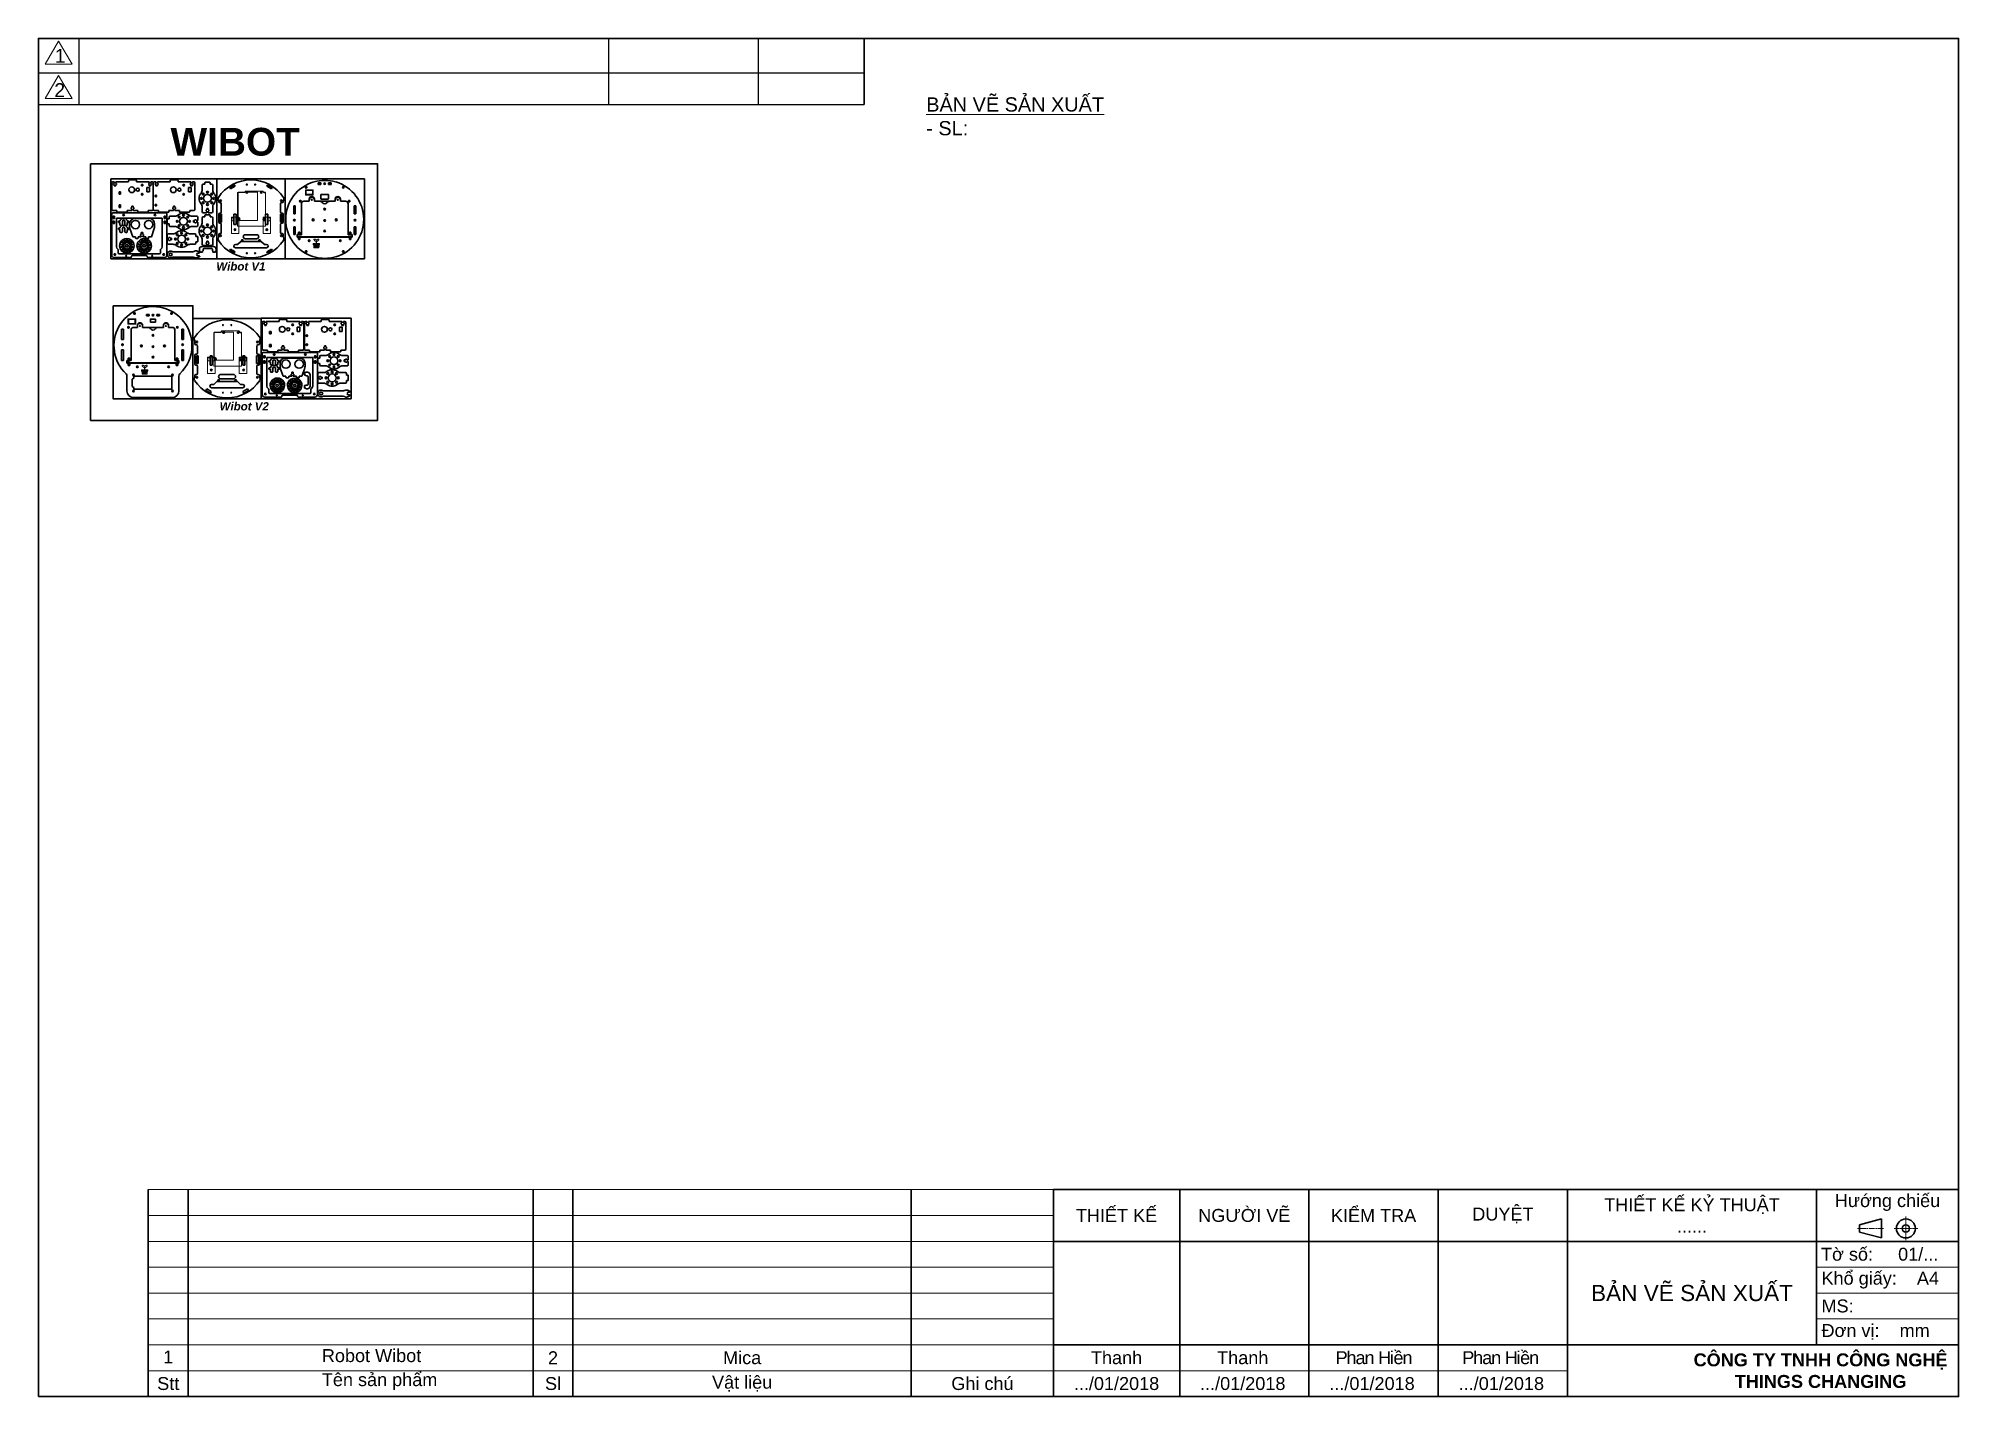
# Model space of a CAD drawing. Header units: millimetres. Extents: x -27713 to 424010, y -158792 to -4801.
# Drawn here: x -27713 to -24020, y -158792 to -156181 of the extents above; entities outside this region: 19.
import ezdxf

# ---------------------------------------------------------------- set-up
doc = ezdxf.new("R2010")
doc.units = ezdxf.units.MM
doc.linetypes.add('CHAIN', pattern=[0.7087, 0.4724, -0.0591, 0.1181, -0.0591])
doc.layers.get('0').update_dxf_attribs({"lineweight": 30})
for name, color, linetype, lineweight in [('Center Mark (ANSI)', 2, 'Continuous', 18), ('Centerline (ANSI)', 2, 'Continuous', 18), ('Duong chinh', 1, 'Continuous', 30), ('Hatch (ANSI)', 4, 'Continuous', 18), ('Khung ban ve', 7, 'Continuous', 30), ('Khung ten', 7, 'Continuous', 30), ('text', 4, 'Continuous', 18), ('Visible (ANSI)', 7, 'Continuous', 30)]:
    doc.layers.add(name, color=color, linetype=linetype, lineweight=lineweight)
doc.styles.add('Khung ten', font='VNI_HELVE.TTF', dxfattribs={"height": 35})
doc.styles.get("Standard").update_dxf_attribs({"font": 'arial.ttf'})

msp = doc.modelspace()

# ---------------------------------------------------------------- texts
at = {"color": 1, "attachment_point": 1}
for s, insert, char_height in [('{\\fArial|b1|i0|c0|p34;WIBOT}', (-27458.6, -156353.3), 53.414), ('{\\fArial|b1|i1|c0|p34;Wibot V1}', (-27370.6, -156611.7), 15.82), ('{\\fArial|b1|i1|c0|p34;Wibot V2}', (-27364.2, -156880.7), 15.82)]:
    msp.add_mtext_dynamic_manual_height_columns(s, width=135.935, gutter_width=1, heights=[0], dxfattribs=dict(at, insert=insert, char_height=char_height))
at = {"layer": 'text', "style": 'Khung ten'}
for s, insert, char_height, width, attachment_point in [('{\\fArial|b0|i0|c0|p34;}', (46122.2, -4800.6), 200.14, 2576.912, 5), ('{\\fArial|b0|i0|c0|p34;}', (15973.1, -4939.5), 159.323, 2051.366, 5), ('{\\fArial|b0|i0|c0|p34;}', (75813.5, -4927.3), 162.895, 2097.36, 5), ('{\\fArial|b0|i0|c0|p34;}', (93888.3, -5256.1), 66.271, 853.272, 5), ('{\\fArial|b0|i0|c0|p34;}', (106140.8, -5411.4), 20.605, 265.297, 5), ('{\\fArial|b0|i0|c0|p34;}', (112042.4, -5399.8), 24.02, 309.271, 5), ('{\\fArial|b0|i0|c0|p34;}', (99426.3, -5459), 6.615, 85.167, 5), ('{\\fArial|b0|i0|c0|p34;}', (100772.8, -5453.3), 8.297, 106.829, 5), ('{\\fArial|b0|i0|c0|p34;}', (102655, -5438), 12.782, 164.578, 5), ('{\\fArial|b0|i0|c0|p34;}', (108322.3, -5460.1), 6.296, 81.07, 5), ('{\\fArial|b0|i0|c0|p34;}', (109354.7, -5464), 5.141, 66.189, 5), ('{\\fArial|b0|i0|c0|p34;}', (114324.4, -5463.4), 5.325, 68.558, 5), ('{\\fArial|b0|i0|c0|p34;}', (115304.9, -5463.3), 5.346, 68.83, 5), ('{\\fArial|b0|i0|c0|p34;}', (116342.4, -5461.3), 5.947, 76.569, 5), ('{\\fArial|b0|i0|c0|p34;}', (103925.5, -5471.4), 2.977, 38.325, 5), ('{\\fArial|b0|i0|c0|p34;}', (117164.7, -5470.9), 3.137, 40.392, 5), ('{\\fArial|b0|i0|c0|p34;}', (117609.4, -5477.2), 1.26, 16.225, 5), ('{\\fArial|b0|i0|c0|p34;}', (117866.2, -5479.1), 0.705, 9.073, 5), ('\\pt16.208;{\\fArial|b0|i0|c0|p34;THIẾT KẾ K\\fArial|b0|i0|c163|p34;Ỷ\\fArial|b0|i0|c0|p34; THUẬT\\T0.8; \\fArial|b0|i0|c163|p34;\\P\\fArial|b0|i0|c0|p34;\\T1;......}', (-24532.9, -158444.1), 24.865, 478.651, 5), ('{\\fArial|b0|i0|c0|p34;Hướ\\fArial|b0|i0|c238|p34;ng chi\\fArial|b0|i0|c0|p34;ếu}', (-24156.9, -158419.2), 24.865, 273.293, 5), ('{\\fArial|b0|i0|c163|p34;THIẾT KẾ}', (-25639.5, -158444.1), 24.865, 242.655, 5), ('{\\fArial|b0|i0|c163|p34;NGƯỜI VẼ}', (-25393.8, -158444.1), 24.865, 248.65, 5), ('{\\fArial|b0|i0|c0|p34;KIỂM TRA}', (-25145.2, -158444.1), 24.865, 248.65, 5), ('{\\fArial|b0|i0|c0|p34;DUYỆT}', (-24896.5, -158444.1), 24.865, 248.65, 5), ('{\\fArial|b0|i0|c0|p34; \\H1.111x;Tờ số:     01/...}', (-24293.5, -158518.7), 22.381, 273.293, 4), ('{\\fArial|b0|i0|c0|p34;\\H1.111x; Khổ giấy:    A4 \\H0.9001x;  }       ', (-24293.5, -158568.4), 22.381, 273.293, 4), ('{\\fArial|b0|i0|c0|p34;BẢN VẼ SẢN XUẤT}', (-24532.9, -158593.3), 31.081, 478.651, 5), ('{\\fArial|b0|i0|c0|p34; MS: }', (-24293.5, -158618.2), 24.865, 273.293, 4), ('{\\fArial|b0|i0|c0|p34; Đơn vị:    mm}', (-24293.5, -158667.9), 24.865, 273.293, 4), ('{\\fArial|b0|i0|c0|p34;Thanh}', (-25639.5, -158717.6), 24.865, 242.655, 5), ('{\\fArial|b0|i0|c0|p34;Thanh}', (-25396.8, -158717.6), 24.865, 242.655, 5), ('{\\fArial|b0|i0|c0|p34;\\T0.9;Phan Hiền}', (-25145.2, -158717.6), 24.865, 248.65, 5), ('{\\fArial|b0|i0|c0|p34;\\T0.9;Phan Hiền}', (-24901.6, -158717.6), 24.865, 248.65, 5), ('{\\fArial|b1|i0|c0|p34;CÔNG TY TNHH CÔNG NGHỆ THINGS CHANGING }', (-24285.7, -158742.5), 24.865, 530.882, 5), ('{\\fArial|b0|i0|c0|p34;...\\fArial|b0|i0|c163|p34;/\\fArial|b0|i0|c0|p34;01\\fArial|b0|i0|c163|p34;/201\\fArial|b0|i0|c0|p34;8}', (-25639.5, -158767.3), 24.865, 242.655, 5), ('{\\fArial|b0|i0|c0|p34;...\\fArial|b0|i0|c163|p34;/\\fArial|b0|i0|c0|p34;01\\fArial|b0|i0|c163|p34;/201\\fArial|b0|i0|c0|p34;8}', (-25396.8, -158767.3), 24.865, 242.655, 5), ('{\\fArial|b0|i0|c0|p34;...\\fArial|b0|i0|c163|p34;/\\fArial|b0|i0|c0|p34;01\\fArial|b0|i0|c163|p34;/201\\fArial|b0|i0|c0|p34;8}', (-25148.2, -158767.3), 24.865, 242.655, 5), ('{\\fArial|b0|i0|c0|p34;...\\fArial|b0|i0|c163|p34;/\\fArial|b0|i0|c0|p34;01\\fArial|b0|i0|c163|p34;/201\\fArial|b0|i0|c0|p34;8}', (-24899.5, -158767.3), 24.865, 242.655, 5)]:
    msp.add_mtext(s, dxfattribs=dict(at, insert=insert, char_height=char_height, width=width, attachment_point=attachment_point))
at = {"layer": 'text', "color": 7, "insert": (-26005.4, -156331.3), "char_height": 27.351, "attachment_point": 4}
msp.add_mtext('{\\L\\C4;BẢN VẼ SẢN XUẤT\\l\\P- SL: }', dxfattribs=at)
at = {"layer": 'text', "color": 7, "char_height": 24.865, "style": 'Khung ten'}
for s, insert, width, attachment_point in [('{\\fArial|b0|i0|c0|p34;Robot Wibot}', (-27167.6, -158713.6), 1642.031, 4), ('{\\fArial|b0|i0|c0|p34;1}', (-27463, -158716.1), 76.649, 5), ('{\\fArial|b0|i0|c0|p34;2}', (-26723.1, -158717.6), 76.649, 5), ('{\\fArial|b0|i0|c0|p34;Mica}', (-26359.4, -158717.6), 650.652, 5)]:
    msp.add_mtext(s, dxfattribs=dict(at, insert=insert, width=width, attachment_point=attachment_point))
at = {"layer": 'text', "color": 3, "char_height": 24.865, "style": 'Khung ten'}
for s, insert, width, attachment_point in [('{\\fArial|b0|i0|c0|p34;Stt}', (-27463, -158767.3), 76.649, 5), ('{\\fArial|b0|i0|c0|p34;Tên sản phẩm}', (-27167.6, -158763.4), 1642.031, 4), ('{\\fArial|b0|i0|c0|p34;Sl}', (-26723.1, -158767.3), 76.649, 5), ('{\\fArial|b0|i0|c0|p34;Vật liệu}', (-26359.4, -158767.3), 650.652, 5), ('{\\fArial|b0|i0|c0|p34;Ghi chú}', (-25897.4, -158767.3), 273.293, 5)]:
    msp.add_mtext(s, dxfattribs=dict(at, insert=insert, width=width, attachment_point=attachment_point))

# ---------------------------------------------------------------- blocks, each defined once
blk = doc.blocks.new('khungbv')
at = {"layer": 'Khung ten', "lineweight": 25}
for p, q in [((17884.11, 2294.32), (17884.11, 2304.54)), ((17966.02, 2294.32), (17966.02, 2304.54)), ((17989.18, 2294.32), (17989.18, 2304.54)), ((17877.81, 2299.22), (18005.53, 2299.22)), ((17877.81, 2294.32), (18005.53, 2294.32))]:
    blk.add_line(p, q, dxfattribs=at)
at = {"layer": 'Khung ten'}
blk.add_line((18005.53, 2294.32), (18005.53, 2304.54), dxfattribs=at)
blk.add_lwpolyline([(17877.81, 2094.54), (18174.81, 2094.54), (18174.81, 2304.54), (17877.81, 2304.54)], close=True, dxfattribs=at)
at = {"layer": 'text'}
for points in [[(17880.94, 2304.11), (17878.86, 2300.56), (17883.01, 2300.56)], [(17880.94, 2298.8), (17878.86, 2295.25), (17883.01, 2295.25)]]:
    blk.add_lwpolyline(points, close=True, dxfattribs=at)
at = {"layer": 'text', "char_height": 2.14, "width": 48.0095, "attachment_point": 1}
for s, insert in [('1', (17880.36, 2302.93)), ('2', (17880.27, 2297.62))]:
    blk.add_mtext(s, dxfattribs=dict(at, insert=insert))

# ---------------------------------------------------------------- hatches: boundary and pattern name
at = {"layer": 'Hatch (ANSI)'}
h = msp.add_hatch(dxfattribs=at)
h.set_pattern_fill('ANSI31', color=256, style=0)
edge = h.paths.add_edge_path(flags=17)
edge.add_line((424010, -35295.2), (424010, -34723.7))
h.paths.add_polyline_path([(424010.4, -34723), (424010.3, -34723.2), (424010.2, -34723.4)])

# ---------------------------------------------------------------- linework, layer by layer
at = {"color": 7, "lineweight": 35}
for p, q in [((-27571.7, -156459), (-27571.7, -156465.3)), ((-27571.7, -156465.6), (-27571.7, -156506.9)), ((-27564, -156457), (-27539.3, -156457)), ((-27524.1, -156457), (-27499.4, -156457)), ((-27491.7, -156459), (-27491.7, -156465.3)), ((-27491.7, -156465.6), (-27491.7, -156506.9)), ((-27484, -156457), (-27459.3, -156457)), ((-27444.1, -156457), (-27419.4, -156457)), ((-27411.7, -156459), (-27411.7, -156506.9)), ((-27571.7, -156507.2), (-27571.7, -156510)), ((-27571.7, -156538.8), (-27571.7, -156518.7)), ((-27569.7, -156516.7), (-27467.7, -156516.7)), ((-27491.7, -156507.2), (-27491.7, -156510)), ((-27465.7, -156518.7), (-27465.7, -156538.8)), ((-27411.7, -156507.2), (-27411.7, -156510)), ((-27336.7, -156519.1), (-27336.7, -156539.1)), ((-27332.2, -156539.1), (-27332.2, -156519.1)), ((-27275.7, -156519.1), (-27275.7, -156539.1)), ((-27271.2, -156539.1), (-27271.2, -156519.1)), ((-27207.1, -156499.5), (-27207.1, -156559)), ((-27173, -156494.3), (-27182.1, -156494.3)), ((-27142.1, -156494.3), (-27172.7, -156494.3)), ((-27117.1, -156558.3), (-27117.1, -156499.3)), ((-27117.1, -156559), (-27117.1, -156499.5)), ((-27571.7, -156580.4), (-27571.7, -156539.1)), ((-27562.7, -156538.8), (-27562.7, -156526.7)), ((-27562.7, -156526.7), (-27474.7, -156526.7)), ((-27562.7, -156580.4), (-27562.7, -156539.1)), ((-27499.4, -156527.7), (-27527.4, -156527.7)), ((-27474.7, -156526.7), (-27474.7, -156538.8)), ((-27474.7, -156539.1), (-27474.7, -156580.4)), ((-27465.7, -156539.1), (-27465.7, -156580.4)), ((-27293, -156558.7), (-27315, -156558.7)), ((-27571.7, -156597.7), (-27571.7, -156580.7)), ((-27562.7, -156581.9), (-27562.7, -156580.7)), ((-27480.2, -156595.7), (-27557.2, -156595.7)), ((-27474.7, -156580.7), (-27474.7, -156581.9)), ((-27465.7, -156580.7), (-27465.7, -156597.7)), ((-27451.5, -156591.8), (-27417.9, -156591.8)), ((-27390.9, -156581.5), (-27398, -156581.5)), ((-27376, -156581.5), (-27390.6, -156581.5)), ((-27334, -156583.8), (-27274, -156583.8)), ((-27284.4, -156572), (-27323.6, -156572)), ((-27315, -156566.5), (-27293, -156566.5)), ((-27215.1, -156562.5), (-27182.9, -156562.5)), ((-27209.7, -156563.3), (-27182.9, -156563.3)), ((-27182.6, -156562.5), (-27141.3, -156562.5)), ((-27182.6, -156563.3), (-27141.3, -156563.3)), ((-27141, -156562.5), (-27109.1, -156562.5)), ((-27141, -156563.3), (-27114.6, -156563.3)), ((-27535.7, -156602.7), (-27566.7, -156602.7)), ((-27505.7, -156598.7), (-27531.7, -156598.7)), ((-27470.7, -156602.7), (-27501.7, -156602.7)), ((-27416.9, -156601.8), (-27451.5, -156601.8)), ((-27552.7, -156740.3), (-27552.7, -156760.3)), ((-27549.2, -156760.3), (-27549.2, -156740.3)), ((-27534.4, -156772.4), (-27534.4, -156741.8)), ((-27534.4, -156741.8), (-27534.4, -156772.4)), ((-27472.4, -156736.8), (-27512.4, -156736.8)), ((-27450.4, -156772.4), (-27450.4, -156741.8)), ((-27450.4, -156772.4), (-27450.4, -156741.8)), ((-27437, -156740.3), (-27437, -156760.3)), ((-27433.5, -156760.3), (-27433.5, -156740.3)), ((-27282.3, -156727.4), (-27282.3, -156741.8)), ((-27282.3, -156742.1), (-27282.3, -156772.9)), ((-27274.6, -156725.4), (-27249.9, -156725.4)), ((-27234.7, -156725.4), (-27210, -156725.4)), ((-27202.3, -156727.4), (-27202.3, -156741.8)), ((-27202.3, -156742.1), (-27202.3, -156772.9)), ((-27201.3, -156727.4), (-27201.3, -156741.8)), ((-27201.3, -156742.1), (-27201.3, -156772.9)), ((-27193.6, -156725.4), (-27168.9, -156725.4)), ((-27153.7, -156725.4), (-27129, -156725.4)), ((-27121.3, -156727.4), (-27121.3, -156741.8)), ((-27121.3, -156742.1), (-27121.3, -156772.9)), ((-27552.7, -156780.3), (-27552.7, -156800.3)), ((-27549.2, -156800.3), (-27549.2, -156780.3)), ((-27534.4, -156798.5), (-27534.4, -156772.7)), ((-27534.4, -156772.7), (-27534.4, -156798.5)), ((-27450.4, -156798.5), (-27450.4, -156772.7)), ((-27450.4, -156798.5), (-27450.4, -156772.7)), ((-27437, -156780.3), (-27437, -156800.3)), ((-27433.5, -156800.3), (-27433.5, -156780.3)), ((-27282.3, -156773.2), (-27282.3, -156778.4)), ((-27202.3, -156773.2), (-27202.3, -156778.4)), ((-27201.3, -156773.2), (-27201.3, -156778.4)), ((-27121.3, -156773.2), (-27121.3, -156778.4)), ((-27442.4, -156805.1), (-27542.4, -156805.1)), ((-27536.9, -156805.8), (-27447.9, -156805.8)), ((-27534.4, -156800.8), (-27534.4, -156798.8)), ((-27534.4, -156798.8), (-27534.4, -156800.8)), ((-27450.4, -156800.8), (-27450.4, -156798.8)), ((-27450.4, -156800.8), (-27450.4, -156798.8)), ((-27282.3, -156799.1), (-27282.3, -156786.9)), ((-27282.3, -156833.7), (-27282.3, -156799.4)), ((-27280.3, -156784.9), (-27178.3, -156784.9)), ((-27273.3, -156799.1), (-27273.3, -156794.9)), ((-27273.3, -156794.9), (-27185.3, -156794.9)), ((-27273.3, -156833.7), (-27273.3, -156799.4)), ((-27210, -156795.9), (-27238, -156795.9)), ((-27185.3, -156794.9), (-27185.3, -156799.1)), ((-27185.3, -156799.4), (-27185.3, -156833.7)), ((-27176.3, -156786.9), (-27176.3, -156799.1)), ((-27176.3, -156799.4), (-27176.3, -156833.7)), ((-27542.4, -156833.1), (-27542.4, -156830.4)), ((-27542.4, -156858.8), (-27542.4, -156833.4)), ((-27528.9, -156830.8), (-27455.9, -156830.8)), ((-27455.9, -156830.8), (-27455.9, -156855.8)), ((-27442.4, -156830.4), (-27442.4, -156833.1)), ((-27442.4, -156833.4), (-27442.4, -156858.8)), ((-27379.8, -156852.8), (-27319.8, -156852.8)), ((-27330.2, -156841), (-27369.4, -156841)), ((-27337.7, -156827.2), (-27361.9, -156827.2)), ((-27361.9, -156835.7), (-27337.7, -156835.7)), ((-27282.3, -156865.9), (-27282.3, -156834)), ((-27273.3, -156850.1), (-27273.3, -156834)), ((-27190.3, -156833.7), (-27190.3, -156827.9)), ((-27190.3, -156849.9), (-27190.3, -156834)), ((-27185.3, -156834), (-27185.3, -156850.1)), ((-27176.3, -156834), (-27176.3, -156865.9)), ((-27455.4, -156871.8), (-27529.4, -156871.8)), ((-27455.9, -156855.8), (-27528.9, -156855.8)), ((-27246.3, -156870.9), (-27277.3, -156870.9)), ((-27190.8, -156863.9), (-27267.8, -156863.9)), ((-27216.3, -156866.9), (-27242.3, -156866.9)), ((-27181.3, -156870.9), (-27212.3, -156870.9)), ((-27127.7, -156858.9), (-27162.3, -156858.9)), ((-27162.3, -156868.9), (-27128.7, -156868.9))]:
    msp.add_line(p, q, dxfattribs=at)
at = {"color": 7, "lineweight": 35, "ltscale": 0.0675}
for p, q in [((-27569.7, -156457), (-27567, -156457)), ((-27496.4, -156457), (-27493.7, -156457)), ((-27489.7, -156457), (-27487, -156457)), ((-27416.4, -156457), (-27413.7, -156457)), ((-27344.6, -156468), (-27343.3, -156470.3)), ((-27334.6, -156465.3), (-27336, -156463)), ((-27272, -156463), (-27273.4, -156465.3)), ((-27264.7, -156470.3), (-27263.4, -156468)), ((-27343.3, -156586.4), (-27344.6, -156588.7)), ((-27336, -156593.7), (-27334.6, -156591.4)), ((-27273.4, -156591.4), (-27272, -156593.7)), ((-27263.4, -156588.7), (-27264.7, -156586.4)), ((-27280.3, -156725.4), (-27277.6, -156725.4)), ((-27207, -156725.4), (-27204.3, -156725.4)), ((-27199.3, -156725.4), (-27196.6, -156725.4)), ((-27126, -156725.4), (-27123.3, -156725.4))]:
    msp.add_line(p, q, dxfattribs=at)
at = {"color": 7, "lineweight": 35, "ltscale": 0.03125}
for p, q in [((-27567, -156460), (-27568.2, -156460)), ((-27567, -156462.4), (-27568.2, -156462.4)), ((-27562.7, -156460), (-27564, -156460)), ((-27562.7, -156462.4), (-27564, -156462.4)), ((-27499.4, -156460), (-27500.6, -156460)), ((-27499.4, -156462.4), (-27500.6, -156462.4)), ((-27495.1, -156460), (-27496.4, -156460)), ((-27495.1, -156462.4), (-27496.4, -156462.4)), ((-27487, -156460), (-27488.2, -156460)), ((-27487, -156462.4), (-27488.2, -156462.4)), ((-27482.7, -156460), (-27484, -156460)), ((-27482.7, -156462.4), (-27484, -156462.4)), ((-27419.4, -156460), (-27420.6, -156460)), ((-27419.4, -156462.4), (-27420.6, -156462.4)), ((-27415.1, -156460), (-27416.4, -156460)), ((-27415.1, -156462.4), (-27416.4, -156462.4)), ((-27533.2, -156506.6), (-27534.4, -156506.6)), ((-27533.2, -156509), (-27534.4, -156509)), ((-27528.9, -156506.6), (-27530.2, -156506.6)), ((-27528.9, -156509), (-27530.2, -156509)), ((-27454.4, -156506.6), (-27453.2, -156506.6)), ((-27453.2, -156509), (-27454.4, -156509)), ((-27450.2, -156506.6), (-27448.9, -156506.6)), ((-27448.9, -156509), (-27450.2, -156509)), ((-27277.6, -156728.4), (-27278.9, -156728.4)), ((-27277.6, -156730.8), (-27278.9, -156730.8)), ((-27273.4, -156728.4), (-27274.6, -156728.4)), ((-27273.4, -156730.8), (-27274.6, -156730.8)), ((-27210, -156728.4), (-27211.3, -156728.4)), ((-27210, -156730.8), (-27211.3, -156730.8)), ((-27205.8, -156728.4), (-27207, -156728.4)), ((-27205.8, -156730.8), (-27207, -156730.8)), ((-27196.6, -156728.4), (-27197.9, -156728.4)), ((-27196.6, -156730.8), (-27197.9, -156730.8)), ((-27192.4, -156728.4), (-27193.6, -156728.4)), ((-27192.4, -156730.8), (-27193.6, -156730.8)), ((-27129, -156728.4), (-27130.3, -156728.4)), ((-27129, -156730.8), (-27130.3, -156730.8)), ((-27124.8, -156728.4), (-27126, -156728.4)), ((-27124.8, -156730.8), (-27126, -156730.8)), ((-27243.8, -156775), (-27245.1, -156775)), ((-27243.8, -156777.4), (-27245.1, -156777.4)), ((-27239.6, -156775), (-27240.8, -156775)), ((-27239.6, -156777.4), (-27240.8, -156777.4)), ((-27164.1, -156775), (-27162.8, -156775)), ((-27162.8, -156777.4), (-27164.1, -156777.4)), ((-27159.8, -156775), (-27158.6, -156775)), ((-27158.6, -156777.4), (-27159.8, -156777.4))]:
    msp.add_line(p, q, dxfattribs=at)
at = {"color": 7, "lineweight": 35, "ltscale": 0.06}
for p, q in [((-27568.2, -156462.4), (-27568.2, -156460)), ((-27562.7, -156462.4), (-27562.7, -156460)), ((-27500.6, -156462.4), (-27500.6, -156460)), ((-27495.1, -156462.4), (-27495.1, -156460)), ((-27488.2, -156462.4), (-27488.2, -156460)), ((-27482.7, -156462.4), (-27482.7, -156460)), ((-27420.6, -156462.4), (-27420.6, -156460)), ((-27415.1, -156462.4), (-27415.1, -156460)), ((-27534.4, -156506.6), (-27534.4, -156509)), ((-27528.9, -156509), (-27528.9, -156506.6)), ((-27454.4, -156509), (-27454.4, -156506.6)), ((-27448.9, -156506.6), (-27448.9, -156509)), ((-27390.3, -156513.4), (-27390.3, -156511)), ((-27384.9, -156513.4), (-27384.9, -156511)), ((-27516.1, -156558.3), (-27516.1, -156560.7)), ((-27510.7, -156558.3), (-27510.7, -156560.7)), ((-27409.3, -156530.3), (-27411.7, -156530.3)), ((-27409.3, -156535.7), (-27411.7, -156535.7)), ((-27526, -156565.1), (-27526, -156562.7)), ((-27520.7, -156562.7), (-27520.7, -156565.1)), ((-27506, -156565.1), (-27506, -156562.7)), ((-27500.7, -156562.7), (-27500.7, -156565.1)), ((-27461.8, -156564.4), (-27459.4, -156564.4)), ((-27461.8, -156569.8), (-27459.4, -156569.8)), ((-27390.3, -156576.2), (-27390.3, -156573.8)), ((-27384.9, -156576.2), (-27384.9, -156573.8)), ((-27245.1, -156775), (-27245.1, -156777.4)), ((-27239.6, -156777.4), (-27239.6, -156775)), ((-27164.1, -156777.4), (-27164.1, -156775)), ((-27158.6, -156775), (-27158.6, -156777.4)), ((-27236.7, -156833.3), (-27236.7, -156830.9)), ((-27231.4, -156830.9), (-27231.4, -156833.3)), ((-27226.7, -156826.5), (-27226.7, -156828.9)), ((-27221.3, -156826.5), (-27221.3, -156828.9)), ((-27216.7, -156833.3), (-27216.7, -156830.9)), ((-27211.4, -156830.9), (-27211.4, -156833.3))]:
    msp.add_line(p, q, dxfattribs=at)
at = {"color": 7, "lineweight": 35, "ltscale": 0.075}
for p, q in [((-27567, -156460), (-27567, -156457)), ((-27564, -156465), (-27567, -156465)), ((-27564, -156460), (-27564, -156457)), ((-27499.4, -156460), (-27499.4, -156457)), ((-27496.4, -156465), (-27499.4, -156465)), ((-27496.4, -156460), (-27496.4, -156457)), ((-27487, -156460), (-27487, -156457)), ((-27484, -156465), (-27487, -156465)), ((-27484, -156460), (-27484, -156457)), ((-27419.4, -156460), (-27419.4, -156457)), ((-27416.4, -156465), (-27419.4, -156465)), ((-27416.4, -156460), (-27416.4, -156457)), ((-27392.7, -156461.4), (-27392.7, -156458.4)), ((-27382.5, -156458.4), (-27382.5, -156461.4)), ((-27533.2, -156504), (-27530.2, -156504)), ((-27533.2, -156512), (-27533.2, -156509)), ((-27530.2, -156509), (-27530.2, -156512)), ((-27453.2, -156504), (-27450.2, -156504)), ((-27453.2, -156512), (-27453.2, -156509)), ((-27450.2, -156509), (-27450.2, -156512)), ((-27392.7, -156524.2), (-27392.7, -156521.2)), ((-27386.1, -156508.4), (-27389.1, -156508.4)), ((-27389.1, -156516.4), (-27389.1, -156513.4)), ((-27386.1, -156516.4), (-27386.1, -156513.4)), ((-27382.5, -156521.2), (-27382.5, -156524.2)), ((-27192.1, -156491.5), (-27192.1, -156494.5)), ((-27182.1, -156494.5), (-27182.1, -156491.5)), ((-27142.1, -156494.5), (-27142.1, -156491.5)), ((-27132.1, -156491.5), (-27132.1, -156494.5)), ((-27511.9, -156554.7), (-27514.9, -156554.7)), ((-27461.3, -156527.9), (-27464.3, -156527.9)), ((-27464.3, -156538.1), (-27461.3, -156538.1)), ((-27414.3, -156534.5), (-27414.3, -156531.5)), ((-27406.3, -156531.5), (-27409.3, -156531.5)), ((-27406.3, -156534.5), (-27409.3, -156534.5)), ((-27464.8, -156565.6), (-27461.8, -156565.6)), ((-27464.8, -156568.6), (-27461.8, -156568.6)), ((-27456.8, -156568.6), (-27456.8, -156565.6)), ((-27409.8, -156562), (-27406.8, -156562)), ((-27406.8, -156572.2), (-27409.8, -156572.2)), ((-27403, -156586.5), (-27403, -156589.5)), ((-27386.1, -156571.2), (-27389.1, -156571.2)), ((-27389.1, -156579.2), (-27389.1, -156576.2)), ((-27386.1, -156579.2), (-27386.1, -156576.2)), ((-27371, -156589.5), (-27371, -156586.5)), ((-27522.4, -156734.1), (-27522.4, -156737.1)), ((-27512.4, -156737.1), (-27512.4, -156734.1)), ((-27504.9, -156711.8), (-27504.9, -156714.8)), ((-27499.9, -156714.8), (-27499.9, -156711.8)), ((-27484.9, -156711.8), (-27484.9, -156714.8)), ((-27479.9, -156714.8), (-27479.9, -156711.8)), ((-27472.4, -156737.1), (-27472.4, -156734.1)), ((-27462.4, -156734.1), (-27462.4, -156737.1)), ((-27277.6, -156728.4), (-27277.6, -156725.4)), ((-27274.6, -156733.4), (-27277.6, -156733.4)), ((-27274.6, -156728.4), (-27274.6, -156725.4)), ((-27210, -156728.4), (-27210, -156725.4)), ((-27207, -156733.4), (-27210, -156733.4)), ((-27207, -156728.4), (-27207, -156725.4)), ((-27196.6, -156728.4), (-27196.6, -156725.4)), ((-27193.6, -156733.4), (-27196.6, -156733.4)), ((-27193.6, -156728.4), (-27193.6, -156725.4)), ((-27129, -156728.4), (-27129, -156725.4)), ((-27126, -156733.4), (-27129, -156733.4)), ((-27126, -156728.4), (-27126, -156725.4)), ((-27243.8, -156772.4), (-27240.8, -156772.4)), ((-27243.8, -156780.4), (-27243.8, -156777.4)), ((-27240.8, -156777.4), (-27240.8, -156780.4)), ((-27162.8, -156772.4), (-27159.8, -156772.4)), ((-27162.8, -156780.4), (-27162.8, -156777.4)), ((-27159.8, -156777.4), (-27159.8, -156780.4)), ((-27536.9, -156796.3), (-27539.9, -156796.3)), ((-27539.9, -156810.3), (-27536.9, -156810.3)), ((-27534.4, -156800.8), (-27537.4, -156800.8)), ((-27450.4, -156800.8), (-27447.4, -156800.8)), ((-27444.9, -156796.3), (-27447.9, -156796.3)), ((-27447.9, -156810.3), (-27444.9, -156810.3)), ((-27174.8, -156795.8), (-27171.8, -156795.8)), ((-27171.8, -156806), (-27174.8, -156806)), ((-27124.8, -156799.4), (-27124.8, -156802.4)), ((-27116.8, -156799.4), (-27119.8, -156799.4)), ((-27116.8, -156802.4), (-27119.8, -156802.4)), ((-27411.8, -156829.4), (-27411.8, -156832.4)), ((-27287.8, -156829.4), (-27287.8, -156832.4)), ((-27222.5, -156822.9), (-27225.5, -156822.9)), ((-27195.3, -156822.9), (-27198.3, -156822.9)), ((-27198.3, -156854.9), (-27195.3, -156854.9)), ((-27175.3, -156832.4), (-27172.3, -156832.4)), ((-27175.3, -156835.4), (-27172.3, -156835.4)), ((-27167.3, -156832.4), (-27167.3, -156833.7)), ((-27167.3, -156834), (-27167.3, -156835.4)), ((-27117.3, -156828.8), (-27120.3, -156828.8)), ((-27120.3, -156839), (-27117.3, -156839))]:
    msp.add_line(p, q, dxfattribs=at)
at = {"color": 7, "lineweight": 35, "ltscale": 0.065}
for p, q in [((-27567, -156465), (-27567, -156462.4)), ((-27564, -156465), (-27564, -156462.4)), ((-27499.4, -156465), (-27499.4, -156462.4)), ((-27496.4, -156465), (-27496.4, -156462.4)), ((-27487, -156465), (-27487, -156462.4)), ((-27484, -156465), (-27484, -156462.4)), ((-27419.4, -156465), (-27419.4, -156462.4)), ((-27416.4, -156465), (-27416.4, -156462.4)), ((-27533.2, -156506.6), (-27533.2, -156504)), ((-27530.2, -156504), (-27530.2, -156506.6)), ((-27453.2, -156506.6), (-27453.2, -156504)), ((-27450.2, -156504), (-27450.2, -156506.6)), ((-27389.1, -156511), (-27389.1, -156508.4)), ((-27386.1, -156511), (-27386.1, -156508.4)), ((-27411.7, -156531.5), (-27414.3, -156531.5)), ((-27411.7, -156534.5), (-27414.3, -156534.5)), ((-27459.4, -156565.6), (-27456.8, -156565.6)), ((-27459.4, -156568.6), (-27456.8, -156568.6)), ((-27389.1, -156573.8), (-27389.1, -156571.2)), ((-27386.1, -156573.8), (-27386.1, -156571.2)), ((-27243.8, -156775), (-27243.8, -156772.4)), ((-27240.8, -156772.4), (-27240.8, -156775)), ((-27162.8, -156775), (-27162.8, -156772.4)), ((-27159.8, -156772.4), (-27159.8, -156775))]:
    msp.add_line(p, q, dxfattribs=at)
at = {"color": 7, "lineweight": 35, "ltscale": 0.07}
for p, q in [((-27557.4, -156476.1), (-27554.6, -156476.1)), ((-27554.6, -156481.1), (-27557.4, -156481.1)), ((-27539.3, -156457), (-27539.3, -156454.2)), ((-27524.1, -156457), (-27524.1, -156454.2)), ((-27459.3, -156457), (-27459.3, -156454.2)), ((-27444.1, -156457), (-27444.1, -156454.2)), ((-27561.7, -156514.8), (-27561.7, -156512)), ((-27557.4, -156501.1), (-27554.6, -156501.1)), ((-27554.6, -156506.1), (-27557.4, -156506.1)), ((-27541.7, -156512), (-27541.7, -156514.8)), ((-27521.7, -156514.8), (-27521.7, -156512)), ((-27501.7, -156512), (-27501.7, -156514.8)), ((-27481.7, -156514.8), (-27481.7, -156512)), ((-27461.7, -156512), (-27461.7, -156514.8)), ((-27441.7, -156514.8), (-27441.7, -156512)), ((-27421.7, -156512), (-27421.7, -156514.8)), ((-27219, -156503.3), (-27221.8, -156503.3)), ((-27221.8, -156518.3), (-27219, -156518.3)), ((-27102.5, -156503.3), (-27105.3, -156503.3)), ((-27105.3, -156518.3), (-27102.5, -156518.3)), ((-27219, -156543.3), (-27221.8, -156543.3)), ((-27221.8, -156558.3), (-27219, -156558.3)), ((-27102.5, -156543.3), (-27105.3, -156543.3)), ((-27105.3, -156558.3), (-27102.5, -156558.3)), ((-27402, -156589.5), (-27402, -156592.3)), ((-27397, -156592.3), (-27397, -156589.5)), ((-27377, -156589.5), (-27377, -156592.3)), ((-27372, -156592.3), (-27372, -156589.5)), ((-27268, -156744.5), (-27265.2, -156744.5)), ((-27249.9, -156725.4), (-27249.9, -156722.6)), ((-27234.7, -156725.4), (-27234.7, -156722.6)), ((-27168.9, -156725.4), (-27168.9, -156722.6)), ((-27153.7, -156725.4), (-27153.7, -156722.6)), ((-27272.3, -156783.2), (-27272.3, -156780.4)), ((-27265.2, -156749.5), (-27268, -156749.5)), ((-27268, -156769.5), (-27265.2, -156769.5)), ((-27265.2, -156774.5), (-27268, -156774.5)), ((-27252.3, -156780.4), (-27252.3, -156783.2)), ((-27232.3, -156783.2), (-27232.3, -156780.4)), ((-27212.3, -156780.4), (-27212.3, -156783.2)), ((-27191.3, -156783.2), (-27191.3, -156780.4)), ((-27171.3, -156780.4), (-27171.3, -156783.2)), ((-27151.3, -156783.2), (-27151.3, -156780.4)), ((-27131.3, -156780.4), (-27131.3, -156783.2)), ((-27198.3, -156823.9), (-27201.1, -156823.9)), ((-27201.1, -156828.9), (-27198.3, -156828.9)), ((-27198.3, -156848.9), (-27201.1, -156848.9)), ((-27201.1, -156853.9), (-27198.3, -156853.9))]:
    msp.add_line(p, q, dxfattribs=at)
at = {"color": 7, "lineweight": 35, "ltscale": 0.125}
for p, q in [((-27557.4, -156481.1), (-27557.4, -156476.1)), ((-27554.6, -156476.1), (-27554.6, -156481.1)), ((-27169.6, -156459.1), (-27174.6, -156459.1)), ((-27174.6, -156461.9), (-27169.6, -156461.9)), ((-27149.6, -156459.1), (-27154.6, -156459.1)), ((-27154.6, -156461.9), (-27149.6, -156461.9)), ((-27557.4, -156506.1), (-27557.4, -156501.1)), ((-27554.6, -156501.1), (-27554.6, -156506.1)), ((-27109.1, -156563.3), (-27109.1, -156558.3)), ((-27397, -156592.3), (-27402, -156592.3)), ((-27372, -156592.3), (-27377, -156592.3)), ((-27499.9, -156711.8), (-27504.9, -156711.8)), ((-27504.9, -156714.8), (-27499.9, -156714.8)), ((-27497.4, -156726.4), (-27497.4, -156721.4)), ((-27487.4, -156721.4), (-27487.4, -156726.4)), ((-27479.9, -156711.8), (-27484.9, -156711.8)), ((-27484.9, -156714.8), (-27479.9, -156714.8)), ((-27268, -156749.5), (-27268, -156744.5)), ((-27265.2, -156744.5), (-27265.2, -156749.5)), ((-27268, -156774.5), (-27268, -156769.5)), ((-27265.2, -156769.5), (-27265.2, -156774.5)), ((-27542.4, -156800.8), (-27542.4, -156805.8)), ((-27542.4, -156801.6), (-27537.4, -156801.6)), ((-27447.4, -156801.6), (-27442.4, -156801.6)), ((-27442.4, -156805.8), (-27442.4, -156800.8)), ((-27201.1, -156828.9), (-27201.1, -156823.9)), ((-27201.1, -156853.9), (-27201.1, -156848.9))]:
    msp.add_line(p, q, dxfattribs=at)
at = {"color": 7, "lineweight": 35, "ltscale": 0.345}
for p, q in [((-27524.8, -156453.5), (-27538.6, -156453.5)), ((-27444.8, -156453.5), (-27458.6, -156453.5)), ((-27235.4, -156721.9), (-27249.2, -156721.9)), ((-27154.4, -156721.9), (-27168.2, -156721.9))]:
    msp.add_line(p, q, dxfattribs=at)
at = {"color": 7, "lineweight": 35, "ltscale": 0.132923}
for p, q in [((-27499, -156468.2), (-27504.3, -156468.2)), ((-27504.3, -156476.2), (-27499, -156476.2)), ((-27424.3, -156468.2), (-27419, -156468.2)), ((-27419, -156476.2), (-27424.3, -156476.2))]:
    msp.add_line(p, q, dxfattribs=at)
at = {"color": 7, "lineweight": 35, "ltscale": 0.198821}
for p, q in [((-27504.3, -156468.2), (-27504.3, -156476.2)), ((-27499, -156476.2), (-27499, -156468.2))]:
    msp.add_line(p, q, dxfattribs=at)
at = {"color": 7, "lineweight": 35, "ltscale": 0.19882}
for p, q in [((-27424.3, -156476.2), (-27424.3, -156468.2)), ((-27419, -156468.2), (-27419, -156476.2)), ((-27215, -156736.6), (-27215, -156744.6)), ((-27209.7, -156744.6), (-27209.7, -156736.6)), ((-27134, -156744.6), (-27134, -156736.6)), ((-27128.7, -156736.6), (-27128.7, -156744.6))]:
    msp.add_line(p, q, dxfattribs=at)
at = {"color": 7, "lineweight": 35, "ltscale": 0.222169}
for p, q in [((-27397.6, -156463.4), (-27397.6, -156469.7)), ((-27397.6, -156470), (-27397.6, -156472.3)), ((-27377.6, -156469.7), (-27377.6, -156463.4)), ((-27377.6, -156472.3), (-27377.6, -156470)), ((-27397.6, -156505.5), (-27397.6, -156511.3)), ((-27397.6, -156511.6), (-27397.6, -156514.4)), ((-27377.6, -156511.3), (-27377.6, -156505.5)), ((-27377.6, -156514.4), (-27377.6, -156511.6)), ((-27460, -156557.1), (-27462.8, -156557.1)), ((-27453.9, -156557.1), (-27459.7, -156557.1)), ((-27459.3, -156523), (-27453.1, -156523)), ((-27453.1, -156543), (-27459.3, -156543)), ((-27452.8, -156523), (-27450.4, -156523)), ((-27450.4, -156543), (-27452.8, -156543)), ((-27418.4, -156557.1), (-27420.7, -156557.1)), ((-27411.8, -156557.1), (-27418.1, -156557.1)), ((-27417.2, -156523), (-27411.5, -156523)), ((-27411.5, -156543), (-27417.2, -156543)), ((-27411.2, -156523), (-27408.3, -156523)), ((-27408.3, -156543), (-27411.2, -156543)), ((-27397.6, -156526.2), (-27397.6, -156532.5)), ((-27397.6, -156532.8), (-27397.6, -156535.1)), ((-27377.6, -156532.5), (-27377.6, -156526.2)), ((-27377.6, -156535.1), (-27377.6, -156532.8)), ((-27462.8, -156577.1), (-27460, -156577.1)), ((-27459.7, -156577.1), (-27453.9, -156577.1)), ((-27420.7, -156577.1), (-27418.4, -156577.1)), ((-27418.1, -156577.1), (-27411.8, -156577.1)), ((-27397.6, -156568.4), (-27397.6, -156574.1)), ((-27397.6, -156574.4), (-27397.6, -156577.2)), ((-27377.6, -156574.1), (-27377.6, -156568.4)), ((-27377.6, -156577.2), (-27377.6, -156574.4)), ((-27160.9, -156790.9), (-27169.8, -156790.9)), ((-27169.8, -156810.9), (-27160.9, -156810.9)), ((-27173.3, -156823.9), (-27164.4, -156823.9)), ((-27164.4, -156843.9), (-27173.3, -156843.9))]:
    msp.add_line(p, q, dxfattribs=at)
at = {"color": 7, "lineweight": 35, "ltscale": 0.0725}
for p, q in [((-27392.7, -156461.4), (-27395.6, -156461.4)), ((-27379.6, -156461.4), (-27382.5, -156461.4)), ((-27360.8, -156519.4), (-27363.7, -156519.4)), ((-27244.3, -156519.4), (-27247.2, -156519.4)), ((-27569.1, -156523.2), (-27566.2, -156523.2)), ((-27566.2, -156527.4), (-27569.1, -156527.4)), ((-27569.1, -156532.9), (-27566.2, -156532.9)), ((-27566.2, -156537.2), (-27569.1, -156537.2)), ((-27471.1, -156523.2), (-27468.2, -156523.2)), ((-27468.2, -156527.4), (-27471.1, -156527.4)), ((-27471.1, -156532.9), (-27468.2, -156532.9)), ((-27468.2, -156537.2), (-27471.1, -156537.2)), ((-27461.3, -156527.9), (-27461.3, -156525)), ((-27461.3, -156541), (-27461.3, -156538.1)), ((-27409.8, -156562), (-27409.8, -156559.1)), ((-27392.7, -156524.2), (-27395.6, -156524.2)), ((-27379.6, -156524.2), (-27382.5, -156524.2)), ((-27363.7, -156534.4), (-27360.8, -156534.4)), ((-27247.2, -156534.4), (-27244.3, -156534.4)), ((-27111.7, -156553.8), (-27114.6, -156553.8)), ((-27409.8, -156575.1), (-27409.8, -156572.2)), ((-27114.6, -156567.8), (-27111.7, -156567.8)), ((-27279.8, -156791.4), (-27276.9, -156791.4)), ((-27276.9, -156795.6), (-27279.8, -156795.6)), ((-27279.8, -156801.1), (-27276.9, -156801.1)), ((-27276.9, -156805.4), (-27279.8, -156805.4)), ((-27171.8, -156792.9), (-27171.8, -156795.8)), ((-27171.8, -156806), (-27171.8, -156808.9)), ((-27120.3, -156825.9), (-27120.3, -156828.8)), ((-27120.3, -156839), (-27120.3, -156841.9))]:
    msp.add_line(p, q, dxfattribs=at)
at = {"color": 7, "lineweight": 35, "ltscale": 0.23}
for p, q in [((-27392.2, -156457.9), (-27383, -156457.9)), ((-27392.2, -156520.7), (-27383, -156520.7)), ((-27464.8, -156528.4), (-27464.8, -156537.6)), ((-27406.3, -156562.5), (-27406.3, -156571.7)), ((-27175.3, -156799.1), (-27175.3, -156796.3)), ((-27175.3, -156805.5), (-27175.3, -156799.4)), ((-27116.8, -156833.7), (-27116.8, -156829.3)), ((-27116.8, -156838.5), (-27116.8, -156834))]:
    msp.add_line(p, q, dxfattribs=at)
for p, q in [((-27369.5, -156451.6), (-27238.5, -156451.6)), ((-27238.5, -156604.9), (-27369.5, -156604.9))]:
    msp.add_line(p, q)
at = {"color": 7, "lineweight": 35, "ltscale": 0.25}
for p, q in [((-27336, -156463), (-27344.6, -156468)), ((-27343.3, -156470.3), (-27334.6, -156465.3)), ((-27273.4, -156465.3), (-27264.7, -156470.3)), ((-27263.4, -156468), (-27272, -156463)), ((-27192.1, -156494.3), (-27202.1, -156494.3)), ((-27192.1, -156494.5), (-27202.1, -156494.5)), ((-27122.1, -156494.3), (-27132.1, -156494.3)), ((-27122.1, -156494.5), (-27132.1, -156494.5)), ((-27344.6, -156588.7), (-27336, -156593.7)), ((-27334.6, -156591.4), (-27343.3, -156586.4)), ((-27264.7, -156586.4), (-27273.4, -156591.4)), ((-27272, -156593.7), (-27263.4, -156588.7)), ((-27388.9, -156855.1), (-27380.2, -156860.1)), ((-27381.9, -156863.1), (-27390.6, -156858.1))]:
    msp.add_line(p, q, dxfattribs=at)
at = {"color": 3, "linetype": 'Continuous', "lineweight": 15}
for p, q in [((-27329.7, -156542.5), (-27329.7, -156477.3)), ((-27329.7, -156477.3), (-27316.7, -156477.3)), ((-27328.7, -156531.2), (-27328.7, -156477.2)), ((-27291.7, -156477.2), (-27328.7, -156477.2)), ((-27316.7, -156477.3), (-27314.2, -156474.8)), ((-27314.2, -156474.8), (-27281.4, -156474.8)), ((-27291.7, -156477.2), (-27291.7, -156531.2)), ((-27281.4, -156474.8), (-27278.9, -156477.3)), ((-27276.3, -156477.3), (-27276.3, -156542.5)), ((-27337, -156526.1), (-27337, -156532.1)), ((-27332, -156526.1), (-27332, -156532.1)), ((-27332, -156532.1), (-27328, -156532.1)), ((-27329.7, -156542.5), (-27276.3, -156542.5)), ((-27291.7, -156531.2), (-27328.7, -156531.2)), ((-27276, -156532.1), (-27280, -156532.1)), ((-27276, -156526.1), (-27276, -156532.1)), ((-27271, -156526.1), (-27271, -156532.1)), ((-27362.5, -156746.4), (-27360, -156743.8)), ((-27360, -156743.8), (-27327.2, -156743.8)), ((-27327.2, -156743.8), (-27324.6, -156746.4)), ((-27375.4, -156811.5), (-27375.4, -156746.4)), ((-27375.4, -156746.4), (-27362.5, -156746.4)), ((-27374.5, -156800.2), (-27374.5, -156746.2)), ((-27337.5, -156746.2), (-27374.5, -156746.2)), ((-27337.5, -156746.2), (-27337.5, -156800.2)), ((-27322.1, -156746.4), (-27322.1, -156811.5)), ((-27382.8, -156795.1), (-27382.8, -156801.1)), ((-27377.8, -156795.1), (-27377.8, -156801.1)), ((-27377.8, -156801.1), (-27373.8, -156801.1)), ((-27375.4, -156811.5), (-27322.1, -156811.5)), ((-27337.5, -156800.2), (-27374.5, -156800.2)), ((-27321.8, -156801.1), (-27325.8, -156801.1)), ((-27321.8, -156795.1), (-27321.8, -156801.1)), ((-27316.8, -156795.1), (-27316.8, -156801.1))]:
    msp.add_line(p, q, dxfattribs=at)
at = {"color": 3}
for p, q in [((-27276.3, -156477.3), (-27278.9, -156477.3)), ((-27322.1, -156746.4), (-27324.6, -156746.4))]:
    msp.add_line(p, q, dxfattribs=at)
at = {"color": 7, "lineweight": 35, "ltscale": 0.3375}
for p, q in [((-27185.1, -156473), (-27198.6, -156473)), ((-27198.6, -156481.7), (-27185.1, -156481.7))]:
    msp.add_line(p, q, dxfattribs=at)
at = {"color": 7, "lineweight": 35, "ltscale": 0.2175}
for p, q in [((-27198.6, -156473), (-27198.6, -156481.7)), ((-27185.1, -156481.7), (-27185.1, -156473))]:
    msp.add_line(p, q, dxfattribs=at)
at = {"color": 7, "lineweight": 35, "ltscale": 0.06875}
for p, q in [((-27174.6, -156459.1), (-27174.6, -156461.9)), ((-27169.6, -156461.9), (-27169.6, -156459.1)), ((-27154.6, -156459.1), (-27154.6, -156461.9)), ((-27149.6, -156461.9), (-27149.6, -156459.1))]:
    msp.add_line(p, q, dxfattribs=at)
at = {"color": 7, "lineweight": 35, "ltscale": 0.175}
for p, q in [((-27169.6, -156482.3), (-27169.6, -156489.3)), ((-27154.6, -156489.3), (-27154.6, -156482.3)), ((-27522.4, -156736.8), (-27529.4, -156736.8)), ((-27455.4, -156736.8), (-27462.4, -156736.8))]:
    msp.add_line(p, q, dxfattribs=at)
at = {"color": 7, "lineweight": 35, "ltscale": 0.325}
for p, q in [((-27155.6, -156481.3), (-27168.6, -156481.3)), ((-27168.6, -156490.3), (-27155.6, -156490.3)), ((-27539.6, -156721.3), (-27526.6, -156721.3)), ((-27526.6, -156729.8), (-27539.6, -156729.8))]:
    msp.add_line(p, q, dxfattribs=at)
at = {"color": 7, "lineweight": 35, "ltscale": 0.2}
for p, q in [((-27561.7, -156512), (-27569.7, -156512)), ((-27493.7, -156512), (-27501.7, -156512)), ((-27481.7, -156512), (-27489.7, -156512)), ((-27413.7, -156512), (-27421.7, -156512)), ((-27207.1, -156559), (-27215.1, -156559)), ((-27109.1, -156559), (-27117.1, -156559)), ((-27272.3, -156780.4), (-27280.3, -156780.4)), ((-27204.3, -156780.4), (-27212.3, -156780.4)), ((-27191.3, -156780.4), (-27199.3, -156780.4)), ((-27123.3, -156780.4), (-27131.3, -156780.4))]:
    msp.add_line(p, q, dxfattribs=at)
at = {"color": 7, "lineweight": 35, "ltscale": 0.465}
for p, q in [((-27542.4, -156515.5), (-27561, -156515.5)), ((-27502.4, -156515.5), (-27521, -156515.5)), ((-27462.4, -156515.5), (-27481, -156515.5)), ((-27422.4, -156515.5), (-27441, -156515.5))]:
    msp.add_line(p, q, dxfattribs=at)
at = {"color": 7, "lineweight": 35, "ltscale": 0.2125}
for p, q in [((-27533.2, -156512), (-27541.7, -156512)), ((-27521.7, -156512), (-27530.2, -156512)), ((-27453.2, -156512), (-27461.7, -156512)), ((-27441.7, -156512), (-27450.2, -156512)), ((-27539.6, -156729.8), (-27539.6, -156721.3)), ((-27526.6, -156721.3), (-27526.6, -156729.8)), ((-27243.8, -156780.4), (-27252.3, -156780.4)), ((-27232.3, -156780.4), (-27240.8, -156780.4)), ((-27162.8, -156780.4), (-27171.3, -156780.4)), ((-27151.3, -156780.4), (-27159.8, -156780.4))]:
    msp.add_line(p, q, dxfattribs=at)
at = {"color": 7, "lineweight": 35, "ltscale": 0.1625}
for p, q in [((-27395.6, -156516.4), (-27389.1, -156516.4)), ((-27386.1, -156516.4), (-27379.6, -156516.4)), ((-27464.8, -156559.1), (-27464.8, -156565.6)), ((-27406.3, -156525), (-27406.3, -156531.5)), ((-27406.3, -156534.5), (-27406.3, -156541)), ((-27464.8, -156568.6), (-27464.8, -156575.1)), ((-27395.6, -156579.2), (-27389.1, -156579.2)), ((-27386.1, -156579.2), (-27379.6, -156579.2)), ((-27116.8, -156799.1), (-27116.8, -156792.9)), ((-27116.8, -156799.4), (-27116.8, -156799.4)), ((-27116.8, -156808.9), (-27116.8, -156802.4)), ((-27175.3, -156832.4), (-27175.3, -156825.9)), ((-27175.3, -156841.9), (-27175.3, -156835.4))]:
    msp.add_line(p, q, dxfattribs=at)
at = {"color": 7, "lineweight": 35, "ltscale": 0.03}
for p, q in [((-27389.1, -156511), (-27390.3, -156511)), ((-27389.1, -156513.4), (-27390.3, -156513.4)), ((-27384.9, -156511), (-27386.1, -156511)), ((-27384.9, -156513.4), (-27386.1, -156513.4)), ((-27514.9, -156558.3), (-27516.1, -156558.3)), ((-27510.7, -156558.3), (-27511.9, -156558.3)), ((-27411.7, -156531.5), (-27411.7, -156530.3)), ((-27411.7, -156535.7), (-27411.7, -156534.5)), ((-27409.3, -156531.5), (-27409.3, -156530.3)), ((-27409.3, -156535.7), (-27409.3, -156534.5)), ((-27514.9, -156560.7), (-27516.1, -156560.7)), ((-27510.7, -156560.7), (-27511.9, -156560.7)), ((-27461.8, -156565.6), (-27461.8, -156564.4)), ((-27461.8, -156569.8), (-27461.8, -156568.6)), ((-27459.4, -156565.6), (-27459.4, -156564.4)), ((-27459.4, -156569.8), (-27459.4, -156568.6)), ((-27389.1, -156573.8), (-27390.3, -156573.8)), ((-27389.1, -156576.2), (-27390.3, -156576.2)), ((-27384.9, -156573.8), (-27386.1, -156573.8)), ((-27384.9, -156576.2), (-27386.1, -156576.2)), ((-27122.2, -156798.2), (-27122.2, -156799.4)), ((-27122.2, -156802.4), (-27122.2, -156803.6)), ((-27119.8, -156798.2), (-27119.8, -156799.4)), ((-27119.8, -156802.4), (-27119.8, -156803.6)), ((-27225.5, -156826.5), (-27226.7, -156826.5)), ((-27225.5, -156828.9), (-27226.7, -156828.9)), ((-27221.3, -156826.5), (-27222.5, -156826.5)), ((-27221.3, -156828.9), (-27222.5, -156828.9)), ((-27172.3, -156831.2), (-27172.3, -156832.4)), ((-27172.3, -156835.4), (-27172.3, -156836.6)), ((-27169.9, -156831.2), (-27169.9, -156832.4)), ((-27169.9, -156835.4), (-27169.9, -156836.6))]:
    msp.add_line(p, q, dxfattribs=at)
at = {"color": 7, "lineweight": 35, "ltscale": 0.0425}
for p, q in [((-27366, -156493.4), (-27366, -156495.1)), ((-27242, -156495.1), (-27242, -156493.4))]:
    msp.add_line(p, q, dxfattribs=at)
at = {"color": 7, "lineweight": 35, "ltscale": 0.39}
for p, q in [((-27366, -156519.1), (-27366, -156534.7)), ((-27242, -156534.7), (-27242, -156519.1))]:
    msp.add_line(p, q, dxfattribs=at)
at = {"color": 7, "lineweight": 35, "ltscale": 0.025}
for p, q in [((-27364, -156497.1), (-27363, -156497.1)), ((-27363, -156517.1), (-27364, -156517.1)), ((-27245, -156497.1), (-27244, -156497.1)), ((-27244, -156517.1), (-27245, -156517.1)), ((-27364, -156536.7), (-27363, -156536.7)), ((-27363, -156556.7), (-27364, -156556.7)), ((-27245, -156536.7), (-27244, -156536.7)), ((-27244, -156556.7), (-27245, -156556.7)), ((-27403, -156589.5), (-27402, -156589.5)), ((-27397, -156589.5), (-27396, -156589.5)), ((-27378, -156589.5), (-27377, -156589.5)), ((-27372, -156589.5), (-27371, -156589.5)), ((-27408.8, -156770.4), (-27409.8, -156770.4)), ((-27289.8, -156770.4), (-27290.8, -156770.4)), ((-27409.8, -156788.4), (-27408.8, -156788.4)), ((-27408.8, -156809.4), (-27409.8, -156809.4)), ((-27290.8, -156788.4), (-27289.8, -156788.4)), ((-27289.8, -156809.4), (-27290.8, -156809.4)), ((-27409.8, -156827.4), (-27408.8, -156827.4)), ((-27290.8, -156827.4), (-27289.8, -156827.4)), ((-27198.3, -156822.9), (-27198.3, -156823.9)), ((-27198.3, -156828.9), (-27198.3, -156829.9)), ((-27198.3, -156847.9), (-27198.3, -156848.9)), ((-27198.3, -156853.9), (-27198.3, -156854.9))]:
    msp.add_line(p, q, dxfattribs=at)
at = {"color": 7, "lineweight": 35, "ltscale": 0.375}
for p, q in [((-27363.7, -156519.4), (-27363.7, -156534.4)), ((-27360.8, -156534.4), (-27360.8, -156519.4)), ((-27247.2, -156519.4), (-27247.2, -156534.4)), ((-27244.3, -156534.4), (-27244.3, -156519.4)), ((-27221.8, -156503.3), (-27221.8, -156518.3)), ((-27219, -156518.3), (-27219, -156503.3)), ((-27105.3, -156503.3), (-27105.3, -156518.3)), ((-27102.5, -156518.3), (-27102.5, -156503.3)), ((-27221.8, -156543.3), (-27221.8, -156558.3)), ((-27219, -156558.3), (-27219, -156543.3)), ((-27105.3, -156543.3), (-27105.3, -156558.3)), ((-27102.5, -156558.3), (-27102.5, -156543.3)), ((-27408.7, -156791.4), (-27408.7, -156806.4)), ((-27405.2, -156806.4), (-27405.2, -156791.4)), ((-27293, -156791.4), (-27293, -156806.4)), ((-27289.5, -156806.4), (-27289.5, -156791.4))]:
    msp.add_line(p, q, dxfattribs=at)
at = {"color": 7, "lineweight": 35, "ltscale": 0.4}
for p, q in [((-27361, -156499.1), (-27361, -156502.7)), ((-27361, -156503), (-27361, -156515.1)), ((-27247, -156502.7), (-27247, -156499.1)), ((-27247, -156515.1), (-27247, -156503)), ((-27361, -156538.7), (-27361, -156544.3)), ((-27361, -156544.6), (-27361, -156554.7)), ((-27247, -156544.3), (-27247, -156538.7)), ((-27247, -156554.7), (-27247, -156544.6))]:
    msp.add_line(p, q, dxfattribs=at)
at = {"color": 7, "lineweight": 35, "ltscale": 0.1125}
for p, q in [((-27332.2, -156519.1), (-27336.7, -156519.1)), ((-27271.2, -156519.1), (-27275.7, -156519.1)), ((-27555.8, -156538.8), (-27555.8, -156535.2)), ((-27555.8, -156539.7), (-27555.8, -156539.1)), ((-27555.8, -156552.4), (-27555.8, -156548.8)), ((-27555.8, -156553.3), (-27555.8, -156552.7)), ((-27541.8, -156535.2), (-27541.8, -156538.8)), ((-27541.8, -156539.1), (-27541.8, -156539.7)), ((-27541.8, -156548.8), (-27541.8, -156552.4)), ((-27541.8, -156552.7), (-27541.8, -156553.3)), ((-27336.7, -156539.1), (-27332.2, -156539.1)), ((-27275.7, -156539.1), (-27271.2, -156539.1)), ((-27212.6, -156553.8), (-27212.6, -156558.3)), ((-27209.7, -156558.3), (-27209.7, -156553.8)), ((-27114.6, -156553.8), (-27114.6, -156558.3)), ((-27111.7, -156558.3), (-27111.7, -156553.8)), ((-27212.6, -156563.3), (-27212.6, -156567.8)), ((-27209.7, -156567.8), (-27209.7, -156563.3)), ((-27114.6, -156563.3), (-27114.6, -156567.8)), ((-27111.7, -156567.8), (-27111.7, -156563.3)), ((-27539.9, -156796.3), (-27539.9, -156800.8)), ((-27539.9, -156805.8), (-27539.9, -156810.3)), ((-27536.9, -156800.8), (-27536.9, -156796.3)), ((-27536.9, -156810.3), (-27536.9, -156805.8)), ((-27447.9, -156796.3), (-27447.9, -156800.8)), ((-27447.9, -156805.8), (-27447.9, -156810.3)), ((-27444.9, -156800.8), (-27444.9, -156796.3)), ((-27444.9, -156810.3), (-27444.9, -156805.8)), ((-27266.4, -156807.9), (-27266.4, -156803.4)), ((-27266.4, -156820.2), (-27266.4, -156817.4)), ((-27252.4, -156803.4), (-27252.4, -156807.9)), ((-27252.4, -156817.4), (-27252.4, -156820.2)), ((-27266.4, -156821.9), (-27266.4, -156820.5)), ((-27252.4, -156820.5), (-27252.4, -156821.9))]:
    msp.add_line(p, q, dxfattribs=at)
at = {"color": 7, "lineweight": 35, "ltscale": 0.006236}
msp.add_line((-27207.1, -156499.3), (-27207.1, -156499.5), dxfattribs=at)
at = {"color": 7, "lineweight": 35, "ltscale": 0.031236}
for p, q in [((-27192.1, -156490.3), (-27192.1, -156491.5)), ((-27142.1, -156490.3), (-27142.1, -156491.5))]:
    msp.add_line(p, q, dxfattribs=at)
at = {"color": 7, "lineweight": 35, "ltscale": 0.1}
for p, q in [((-27182.1, -156494.3), (-27182.1, -156490.3)), ((-27132.1, -156494.3), (-27132.1, -156490.3)), ((-27550.8, -156527.7), (-27546.8, -156527.7)), ((-27550.8, -156541.3), (-27546.8, -156541.3)), ((-27522.4, -156736.8), (-27522.4, -156732.8)), ((-27512.4, -156732.8), (-27512.4, -156736.8)), ((-27472.4, -156732.8), (-27472.4, -156736.8)), ((-27462.4, -156736.8), (-27462.4, -156732.8)), ((-27261.4, -156795.9), (-27257.4, -156795.9)), ((-27261.4, -156809.9), (-27257.4, -156809.9))]:
    msp.add_line(p, q, dxfattribs=at)
at = {"color": 7, "lineweight": 35, "ltscale": 0.272284}
for p, q in [((-27173, -156494.5), (-27182.1, -156494.5)), ((-27171.2, -156494.5), (-27172.7, -156494.5))]:
    msp.add_line(p, q, dxfattribs=at)
at = {"color": 7, "lineweight": 35, "ltscale": 0.270728}
msp.add_line((-27142.1, -156494.5), (-27153, -156494.5), dxfattribs=at)
at = {"color": 7, "lineweight": 35, "ltscale": 0.105}
for p, q in [((-27569.1, -156527.4), (-27569.1, -156523.2)), ((-27566.2, -156523.2), (-27566.2, -156527.4)), ((-27471.1, -156527.4), (-27471.1, -156523.2)), ((-27468.2, -156523.2), (-27468.2, -156527.4)), ((-27279.8, -156795.6), (-27279.8, -156791.4)), ((-27276.9, -156791.4), (-27276.9, -156795.6)), ((-27181.8, -156795.6), (-27181.8, -156791.4)), ((-27178.9, -156791.4), (-27178.9, -156795.6))]:
    msp.add_line(p, q, dxfattribs=at)
at = {"color": 7, "lineweight": 35, "ltscale": 0.1075}
for p, q in [((-27569.1, -156537.2), (-27569.1, -156532.9)), ((-27566.2, -156532.9), (-27566.2, -156537.2)), ((-27471.1, -156537.2), (-27471.1, -156532.9)), ((-27468.2, -156532.9), (-27468.2, -156537.2)), ((-27279.8, -156805.4), (-27279.8, -156801.1)), ((-27276.9, -156801.1), (-27276.9, -156805.4)), ((-27181.8, -156805.4), (-27181.8, -156801.1)), ((-27178.9, -156801.1), (-27178.9, -156805.4))]:
    msp.add_line(p, q, dxfattribs=at)
at = {"color": 7, "lineweight": 35, "ltscale": 0.0375}
for p, q in [((-27558.8, -156534.7), (-27558.8, -156533.2)), ((-27558.8, -156548.3), (-27558.8, -156546.8)), ((-27538.8, -156533.2), (-27538.8, -156534.7)), ((-27538.8, -156546.8), (-27538.8, -156548.3)), ((-27269.4, -156802.9), (-27269.4, -156801.4)), ((-27269.4, -156816.9), (-27269.4, -156815.4)), ((-27249.4, -156801.4), (-27249.4, -156802.9)), ((-27249.4, -156815.4), (-27249.4, -156816.9))]:
    msp.add_line(p, q, dxfattribs=at)
at = {"color": 7, "lineweight": 35, "ltscale": 0.0625}
for p, q in [((-27558.3, -156532.7), (-27555.8, -156532.7)), ((-27555.8, -156535.2), (-27558.3, -156535.2)), ((-27558.3, -156546.3), (-27555.8, -156546.3)), ((-27555.8, -156548.8), (-27558.3, -156548.8)), ((-27552.3, -156540.7), (-27554.8, -156540.7)), ((-27552.3, -156554.3), (-27554.8, -156554.3)), ((-27541.8, -156532.7), (-27539.3, -156532.7)), ((-27539.3, -156535.2), (-27541.8, -156535.2)), ((-27541.8, -156546.3), (-27539.3, -156546.3)), ((-27539.3, -156548.8), (-27541.8, -156548.8)), ((-27539.9, -156800.8), (-27542.4, -156800.8)), ((-27542.4, -156805.8), (-27539.9, -156805.8)), ((-27534.4, -156800.8), (-27536.9, -156800.8)), ((-27447.9, -156800.8), (-27450.4, -156800.8)), ((-27442.4, -156800.8), (-27444.9, -156800.8)), ((-27444.9, -156805.8), (-27442.4, -156805.8)), ((-27268.9, -156800.9), (-27266.4, -156800.9)), ((-27266.4, -156803.4), (-27268.9, -156803.4)), ((-27268.9, -156814.9), (-27266.4, -156814.9)), ((-27266.4, -156817.4), (-27268.9, -156817.4)), ((-27262.9, -156808.9), (-27265.4, -156808.9)), ((-27253.4, -156808.9), (-27255.9, -156808.9)), ((-27252.4, -156800.9), (-27249.9, -156800.9)), ((-27249.9, -156803.4), (-27252.4, -156803.4)), ((-27252.4, -156814.9), (-27249.9, -156814.9)), ((-27249.9, -156817.4), (-27252.4, -156817.4)), ((-27262.9, -156822.9), (-27265.4, -156822.9)), ((-27253.4, -156822.9), (-27255.9, -156822.9))]:
    msp.add_line(p, q, dxfattribs=at)
at = {"color": 7, "lineweight": 35, "ltscale": 0.15625}
for p, q in [((-27551.3, -156533.4), (-27551.3, -156539.7)), ((-27551.3, -156547), (-27551.3, -156553.3)), ((-27546.3, -156539.7), (-27546.3, -156533.4)), ((-27546.3, -156553.3), (-27546.3, -156547)), ((-27261.9, -156801.6), (-27261.9, -156807.9)), ((-27261.9, -156815.6), (-27261.9, -156820.2)), ((-27256.9, -156807.9), (-27256.9, -156801.6)), ((-27256.9, -156821.9), (-27256.9, -156815.6)), ((-27261.9, -156820.5), (-27261.9, -156821.9))]:
    msp.add_line(p, q, dxfattribs=at)
at = {"color": 7, "lineweight": 35, "ltscale": 0.062499}
for p, q in [((-27542.8, -156540.7), (-27545.3, -156540.7)), ((-27542.8, -156554.3), (-27545.3, -156554.3))]:
    msp.add_line(p, q, dxfattribs=at)
at = {"color": 7, "lineweight": 35, "ltscale": 0.145833}
for p, q in [((-27537.4, -156537.7), (-27537.4, -156538.8)), ((-27537.4, -156539.1), (-27537.4, -156543.5)), ((-27489.4, -156538.8), (-27489.4, -156537.7)), ((-27489.4, -156543.5), (-27489.4, -156539.1)), ((-27248, -156805.9), (-27248, -156811.7)), ((-27200, -156811.7), (-27200, -156805.9))]:
    msp.add_line(p, q, dxfattribs=at)
at = {"color": 7, "lineweight": 35, "ltscale": 0.420833}
for p, q in [((-27531.4, -156562.7), (-27536.8, -156546.8)), ((-27489.9, -156546.8), (-27495.4, -156562.7)), ((-27245.7, -156820.2), (-27247.5, -156815)), ((-27200.6, -156815), (-27202.4, -156820.2)), ((-27242, -156830.9), (-27245.6, -156820.5)), ((-27202.5, -156820.5), (-27206, -156830.9))]:
    msp.add_line(p, q, dxfattribs=at)
at = {"color": 7, "lineweight": 35, "ltscale": 0.09}
for p, q in [((-27514.9, -156554.7), (-27514.9, -156558.3)), ((-27511.9, -156554.7), (-27511.9, -156558.3)), ((-27225.5, -156822.9), (-27225.5, -156826.5)), ((-27222.5, -156822.9), (-27222.5, -156826.5))]:
    msp.add_line(p, q, dxfattribs=at)
at = {"color": 7, "lineweight": 35, "ltscale": 0.1175}
for p, q in [((-27366, -156558.7), (-27366, -156563.4)), ((-27242, -156563.4), (-27242, -156558.7))]:
    msp.add_line(p, q, dxfattribs=at)
at = {"color": 7, "lineweight": 35, "ltscale": 0.01875}
for p, q in [((-27215.1, -156558.3), (-27215.1, -156559)), ((-27215.1, -156562.5), (-27215.1, -156563.3)), ((-27537.4, -156801.6), (-27537.4, -156800.8)), ((-27447.4, -156800.8), (-27447.4, -156801.6))]:
    msp.add_line(p, q, dxfattribs=at)
at = {"color": 7, "lineweight": 35, "ltscale": 0.06375}
for p, q in [((-27212.6, -156558.3), (-27215.1, -156558.3)), ((-27207.1, -156558.3), (-27209.7, -156558.3)), ((-27114.6, -156558.3), (-27117.1, -156558.3)), ((-27109.1, -156558.3), (-27111.7, -156558.3)), ((-27215.1, -156563.3), (-27212.6, -156563.3)), ((-27111.7, -156563.3), (-27109.1, -156563.3))]:
    msp.add_line(p, q, dxfattribs=at)
at = {"color": 7, "lineweight": 35, "ltscale": 0.0875}
for p, q in [((-27215.1, -156559), (-27215.1, -156562.5)), ((-27549.2, -156740.3), (-27552.7, -156740.3)), ((-27433.5, -156740.3), (-27437, -156740.3)), ((-27552.7, -156760.3), (-27549.2, -156760.3)), ((-27549.2, -156780.3), (-27552.7, -156780.3)), ((-27437, -156760.3), (-27433.5, -156760.3)), ((-27433.5, -156780.3), (-27437, -156780.3)), ((-27552.7, -156800.3), (-27549.2, -156800.3)), ((-27542.4, -156805.1), (-27542.4, -156801.6)), ((-27442.4, -156805.1), (-27442.4, -156801.6)), ((-27437, -156800.3), (-27433.5, -156800.3)), ((-27405.2, -156791.4), (-27408.7, -156791.4)), ((-27408.7, -156806.4), (-27405.2, -156806.4)), ((-27289.5, -156791.4), (-27293, -156791.4)), ((-27293, -156806.4), (-27289.5, -156806.4)), ((-27390.6, -156858.1), (-27388.9, -156855.1)), ((-27310.7, -156855.1), (-27308.9, -156858.1)), ((-27380.2, -156860.1), (-27381.9, -156863.1)), ((-27317.6, -156863.1), (-27319.4, -156860.1))]:
    msp.add_line(p, q, dxfattribs=at)
at = {"color": 7, "lineweight": 35, "ltscale": 0.072499}
for p, q in [((-27209.7, -156553.8), (-27212.6, -156553.8)), ((-27212.6, -156567.8), (-27209.7, -156567.8))]:
    msp.add_line(p, q, dxfattribs=at)
at = {"color": 7, "lineweight": 35, "ltscale": 0.142688}
for p, q in [((-27559.2, -156593.7), (-27559.2, -156588)), ((-27478.2, -156588), (-27478.2, -156593.7)), ((-27269.8, -156861.9), (-27269.8, -156856.2)), ((-27188.8, -156856.2), (-27188.8, -156861.9))]:
    msp.add_line(p, q, dxfattribs=at)
at = {"color": 7, "lineweight": 35, "ltscale": 0.1375}
for p, q in [((-27554.4, -156578.2), (-27549, -156579.4)), ((-27549, -156580.7), (-27554.4, -156582)), ((-27548.7, -156577.9), (-27554.1, -156576.7)), ((-27554.1, -156583.5), (-27548.7, -156582.3)), ((-27552.4, -156573.3), (-27548.1, -156576.7)), ((-27548.1, -156583.5), (-27552.4, -156586.9)), ((-27547.1, -156575.4), (-27551.4, -156572)), ((-27551.4, -156588.2), (-27547.1, -156584.7)), ((-27548.5, -156569.7), (-27546.1, -156574.6)), ((-27546.1, -156585.6), (-27548.5, -156590.5)), ((-27544.7, -156573.9), (-27547, -156569)), ((-27547, -156591.2), (-27544.7, -156586.3)), ((-27543.4, -156568.1), (-27543.4, -156573.6)), ((-27543.4, -156586.5), (-27543.4, -156592)), ((-27541.8, -156573.6), (-27541.8, -156568.1)), ((-27541.8, -156592), (-27541.8, -156586.5)), ((-27538.1, -156569), (-27540.5, -156573.9)), ((-27540.5, -156586.3), (-27538.1, -156591.2)), ((-27539.1, -156574.6), (-27536.7, -156569.7)), ((-27536.7, -156590.5), (-27539.1, -156585.6)), ((-27533.7, -156572), (-27538, -156575.4)), ((-27538, -156584.7), (-27533.7, -156588.2)), ((-27537, -156576.7), (-27532.7, -156573.3)), ((-27532.7, -156586.9), (-27537, -156583.5)), ((-27531.1, -156576.7), (-27536.5, -156577.9)), ((-27536.5, -156582.3), (-27531.1, -156583.5)), ((-27536.1, -156579.4), (-27530.8, -156578.2)), ((-27530.8, -156582), (-27536.1, -156580.7)), ((-27520.9, -156577.5), (-27515.6, -156579.1)), ((-27515.2, -156577.6), (-27520.4, -156576)), ((-27515, -156583.2), (-27519.5, -156586.3)), ((-27518.6, -156572.7), (-27514.5, -156576.4)), ((-27518.6, -156587.7), (-27514.1, -156584.5)), ((-27513.1, -156585.4), (-27515.8, -156590.2)), ((-27514.4, -156569.4), (-27512.4, -156574.5)), ((-27514.4, -156591), (-27511.7, -156586.2)), ((-27510.9, -156573.9), (-27512.9, -156568.8)), ((-27510.4, -156586.6), (-27510.8, -156592.1)), ((-27509.2, -156568.2), (-27509.6, -156573.7)), ((-27509.2, -156592.2), (-27508.8, -156586.7)), ((-27508, -156573.8), (-27507.6, -156568.3)), ((-27507.6, -156586.5), (-27505.5, -156591.6)), ((-27504, -156569.4), (-27506.7, -156574.2)), ((-27504, -156591), (-27506.1, -156585.9)), ((-27505.3, -156575), (-27502.6, -156570.2)), ((-27505, -156585.1), (-27500.9, -156588.8)), ((-27499.9, -156572.7), (-27504.4, -156575.9)), ((-27499.9, -156587.6), (-27503.9, -156583.9)), ((-27503.5, -156577.2), (-27498.9, -156574)), ((-27503.3, -156582.8), (-27498, -156584.4)), ((-27497.5, -156582.8), (-27502.8, -156581.3)), ((-27265.1, -156846.4), (-27259.7, -156847.7)), ((-27259.3, -156846.1), (-27264.7, -156844.9)), ((-27264.7, -156851.8), (-27259.3, -156850.5)), ((-27263.1, -156841.5), (-27258.8, -156844.9)), ((-27258.8, -156851.7), (-27263.1, -156855.1)), ((-27257.8, -156843.7), (-27262.1, -156840.2)), ((-27262.1, -156856.4), (-27257.8, -156853)), ((-27259.1, -156837.9), (-27256.7, -156842.8)), ((-27256.7, -156853.8), (-27259.1, -156858.7)), ((-27255.3, -156842.2), (-27257.7, -156837.2)), ((-27257.7, -156859.4), (-27255.3, -156854.5)), ((-27254, -156836.4), (-27254, -156841.9)), ((-27254, -156854.8), (-27254, -156860.3)), ((-27252.4, -156841.9), (-27252.4, -156836.4)), ((-27252.4, -156860.3), (-27252.4, -156854.8)), ((-27248.8, -156837.2), (-27251.1, -156842.2)), ((-27251.1, -156854.5), (-27248.8, -156859.4)), ((-27249.7, -156842.8), (-27247.3, -156837.9)), ((-27247.3, -156858.7), (-27249.7, -156853.8)), ((-27244.4, -156840.2), (-27248.7, -156843.7)), ((-27248.7, -156853), (-27244.4, -156856.4)), ((-27247.7, -156844.9), (-27243.4, -156841.5)), ((-27243.4, -156855.1), (-27247.7, -156851.7)), ((-27241.8, -156844.9), (-27247.1, -156846.1)), ((-27247.1, -156850.5), (-27241.8, -156851.8)), ((-27246.8, -156847.7), (-27241.4, -156846.4)), ((-27226.4, -156848.6), (-27231.8, -156849.5)), ((-27231.5, -156845.7), (-27226.3, -156847.3)), ((-27231.5, -156851.1), (-27226.1, -156850.2)), ((-27225.8, -156845.8), (-27231.1, -156844.2)), ((-27225.6, -156851.4), (-27230.1, -156854.6)), ((-27229.2, -156840.9), (-27225.2, -156844.6)), ((-27229.2, -156855.9), (-27224.7, -156852.7)), ((-27224.1, -156843.5), (-27228.2, -156839.8)), ((-27223.7, -156853.6), (-27226.4, -156858.4)), ((-27225.1, -156859.2), (-27222.3, -156854.4)), ((-27221.1, -156854.8), (-27221.5, -156860.3)), ((-27219.9, -156860.4), (-27219.5, -156854.9)), ((-27214.7, -156837.6), (-27217.4, -156842.4)), ((-27214.7, -156859.2), (-27216.7, -156854.1)), ((-27216, -156843.2), (-27213.3, -156838.4)), ((-27215.6, -156853.3), (-27211.6, -156857.1)), ((-27210.5, -156855.9), (-27214.6, -156852.2)), ((-27214.1, -156845.4), (-27209.6, -156842.2)), ((-27213.9, -156851), (-27208.6, -156852.6)), ((-27208.2, -156845.7), (-27213.6, -156846.6)), ((-27208.2, -156851.1), (-27213.5, -156849.5)), ((-27213.4, -156848.2), (-27207.9, -156847.3))]:
    msp.add_line(p, q, dxfattribs=at)
at = {"color": 7, "lineweight": 35, "ltscale": 0.093633}
for p, q in [((-27540.7, -156578.2), (-27544.5, -156578.2)), ((-27544.5, -156582), (-27540.7, -156582)), ((-27511.2, -156581.9), (-27507.5, -156582.2)), ((-27251.4, -156846.4), (-27255.1, -156846.4)), ((-27255.1, -156850.2), (-27251.4, -156850.2)), ((-27221.9, -156850.2), (-27218.1, -156850.4)), ((-27217.9, -156846.7), (-27221.6, -156846.4))]:
    msp.add_line(p, q, dxfattribs=at)
at = {"color": 7, "lineweight": 35, "ltscale": 0.13375}
for p, q in [((-27531.4, -156562.7), (-27526, -156562.7)), ((-27211.4, -156830.9), (-27206, -156830.9))]:
    msp.add_line(p, q, dxfattribs=at)
at = {"color": 7, "lineweight": 35, "ltscale": 0.1025}
for p, q in [((-27521.3, -156565.7), (-27525.4, -156565.7)), ((-27501.3, -156565.7), (-27505.4, -156565.7)), ((-27232, -156833.9), (-27236.1, -156833.9)), ((-27212, -156833.9), (-27216.1, -156833.9))]:
    msp.add_line(p, q, dxfattribs=at)
at = {"color": 7, "lineweight": 35, "ltscale": 0.137501}
for p, q in [((-27515.7, -156580.4), (-27521.1, -156581.3)), ((-27520.9, -156582.9), (-27515.5, -156582)), ((-27497.5, -156577.5), (-27503, -156578.4)), ((-27502.7, -156580), (-27497.3, -156579.1)), ((-27259.7, -156849), (-27265.1, -156850.2)), ((-27241.4, -156850.2), (-27246.8, -156849)), ((-27225.1, -156837.6), (-27223, -156842.7)), ((-27210.5, -156840.9), (-27215, -156844.1))]:
    msp.add_line(p, q, dxfattribs=at)
at = {"color": 7, "lineweight": 35, "ltscale": 0.146249}
for p, q in [((-27520.7, -156562.7), (-27514.9, -156562.7)), ((-27222.5, -156830.9), (-27216.7, -156830.9))]:
    msp.add_line(p, q, dxfattribs=at)
at = {"color": 7, "lineweight": 35, "ltscale": 0.137499}
for p, q in [((-27513.4, -156575.2), (-27517.5, -156571.5)), ((-27221.5, -156842.1), (-27223.6, -156837)), ((-27219.9, -156836.4), (-27220.2, -156841.9)), ((-27218.6, -156842), (-27218.3, -156836.5)), ((-27218.2, -156854.7), (-27216.1, -156859.8))]:
    msp.add_line(p, q, dxfattribs=at)
at = {"color": 7, "lineweight": 35, "ltscale": 0.05}
for p, q in [((-27514.9, -156560.7), (-27514.9, -156562.7)), ((-27511.9, -156560.7), (-27511.9, -156562.7)), ((-27225.5, -156828.9), (-27225.5, -156830.9)), ((-27222.5, -156828.9), (-27222.5, -156830.9))]:
    msp.add_line(p, q, dxfattribs=at)
at = {"color": 7, "lineweight": 35, "ltscale": 0.14625}
for p, q in [((-27511.9, -156562.7), (-27506, -156562.7)), ((-27231.4, -156830.9), (-27225.5, -156830.9))]:
    msp.add_line(p, q, dxfattribs=at)
at = {"color": 7, "lineweight": 35, "ltscale": 0.093634}
msp.add_line((-27507.2, -156578.4), (-27511, -156578.2), dxfattribs=at)
at = {"color": 7, "lineweight": 35, "ltscale": 0.133749}
for p, q in [((-27500.7, -156562.7), (-27495.4, -156562.7)), ((-27242, -156830.9), (-27236.7, -156830.9))]:
    msp.add_line(p, q, dxfattribs=at)
at = {"color": 7, "lineweight": 35, "ltscale": 0.07828}
for p, q in [((-27461.5, -156596.8), (-27460, -156594.1)), ((-27460, -156599.5), (-27461.5, -156596.8)), ((-27460, -156594.1), (-27456.8, -156594.1)), ((-27456.8, -156594.1), (-27455.3, -156596.8)), ((-27455.3, -156596.8), (-27456.8, -156599.5)), ((-27456.8, -156599.5), (-27460, -156599.5)), ((-27170.7, -156861.2), (-27172.3, -156863.9)), ((-27172.3, -156863.9), (-27170.7, -156866.6)), ((-27167.6, -156861.2), (-27170.7, -156861.2)), ((-27170.7, -156866.6), (-27167.6, -156866.6)), ((-27166, -156863.9), (-27167.6, -156861.2)), ((-27167.6, -156866.6), (-27166, -156863.9))]:
    msp.add_line(p, q, dxfattribs=at)
at = {"color": 7, "lineweight": 35, "ltscale": 0.07595}
for p, q in [((-27406.9, -156594.2), (-27408.4, -156596.8)), ((-27408.4, -156596.8), (-27408.3, -156597)), ((-27403.8, -156594.2), (-27406.9, -156594.2)), ((-27408.1, -156597.3), (-27406.9, -156599.4)), ((-27406.9, -156599.4), (-27403.8, -156599.4)), ((-27119.2, -156863.9), (-27117.6, -156861.3)), ((-27119.1, -156864.1), (-27119.2, -156863.9)), ((-27117.6, -156866.5), (-27118.9, -156864.4))]:
    msp.add_line(p, q, dxfattribs=at)
at = {"color": 7, "lineweight": 35, "ltscale": 0.0525}
for p, q in [((-27396, -156587.4), (-27396, -156589.5)), ((-27378, -156589.5), (-27378, -156587.4)), ((-27196.2, -156829.9), (-27198.3, -156829.9)), ((-27198.3, -156847.9), (-27196.2, -156847.9))]:
    msp.add_line(p, q, dxfattribs=at)
at = {"color": 7, "lineweight": 35, "ltscale": 0.35}
for p, q in [((-27390.9, -156585.4), (-27394, -156585.4)), ((-27380, -156585.4), (-27390.6, -156585.4)), ((-27406.8, -156772.5), (-27406.8, -156772.4)), ((-27406.8, -156786.4), (-27406.8, -156772.8)), ((-27292.8, -156772.4), (-27292.8, -156772.5)), ((-27292.8, -156772.8), (-27292.8, -156786.4)), ((-27406.8, -156825.4), (-27406.8, -156811.4)), ((-27292.8, -156811.4), (-27292.8, -156825.4)), ((-27194.2, -156833.7), (-27194.2, -156831.9)), ((-27194.2, -156845.9), (-27194.2, -156834))]:
    msp.add_line(p, q, dxfattribs=at)
at = {"color": 7, "lineweight": 35, "ltscale": 0.102145}
for p, q in [((-27329.9, -156577.5), (-27334, -156577.5)), ((-27274, -156577.5), (-27278.1, -156577.5)), ((-27375.7, -156846.5), (-27379.8, -156846.5)), ((-27319.8, -156846.5), (-27323.9, -156846.5))]:
    msp.add_line(p, q, dxfattribs=at)
at = {"color": 7, "lineweight": 35, "ltscale": 0.173744}
for p, q in [((-27324.3, -156572.3), (-27329.2, -156577.2)), ((-27278.8, -156577.2), (-27283.7, -156572.3)), ((-27370.1, -156841.3), (-27375, -156846.2))]:
    msp.add_line(p, q, dxfattribs=at)
at = {"color": 7, "lineweight": 35, "ltscale": 0.204246}
for p, q in [((-27530.6, -156737.1), (-27522.4, -156737.1)), ((-27462.4, -156737.1), (-27454.3, -156737.1))]:
    msp.add_line(p, q, dxfattribs=at)
at = {"color": 7, "lineweight": 35, "ltscale": 0.26652}
for p, q in [((-27512.4, -156737.1), (-27501.8, -156737.1)), ((-27483.1, -156737.1), (-27472.4, -156737.1))]:
    msp.add_line(p, q, dxfattribs=at)
at = {"color": 7, "lineweight": 35, "ltscale": 0.225}
for p, q in [((-27496.9, -156720.9), (-27487.9, -156720.9)), ((-27487.9, -156726.9), (-27496.9, -156726.9))]:
    msp.add_line(p, q, dxfattribs=at)
at = {"color": 7, "lineweight": 35, "ltscale": 0.060001}
for p, q in [((-27278.9, -156730.8), (-27278.9, -156728.4)), ((-27273.4, -156730.8), (-27273.4, -156728.4)), ((-27211.3, -156730.8), (-27211.3, -156728.4)), ((-27205.8, -156730.8), (-27205.8, -156728.4)), ((-27197.9, -156730.8), (-27197.9, -156728.4)), ((-27192.4, -156730.8), (-27192.4, -156728.4)), ((-27130.3, -156730.8), (-27130.3, -156728.4)), ((-27124.8, -156730.8), (-27124.8, -156728.4)), ((-27119.8, -156798.2), (-27122.2, -156798.2)), ((-27119.8, -156803.6), (-27122.2, -156803.6)), ((-27172.3, -156831.2), (-27169.9, -156831.2)), ((-27172.3, -156836.6), (-27169.9, -156836.6))]:
    msp.add_line(p, q, dxfattribs=at)
at = {"color": 7, "lineweight": 35, "ltscale": 0.064999}
for p, q in [((-27277.6, -156733.4), (-27277.6, -156730.8)), ((-27274.6, -156733.4), (-27274.6, -156730.8)), ((-27210, -156733.4), (-27210, -156730.8)), ((-27207, -156733.4), (-27207, -156730.8)), ((-27196.6, -156733.4), (-27196.6, -156730.8)), ((-27193.6, -156733.4), (-27193.6, -156730.8)), ((-27129, -156733.4), (-27129, -156730.8)), ((-27126, -156733.4), (-27126, -156730.8)), ((-27122.2, -156799.4), (-27124.8, -156799.4)), ((-27122.2, -156802.4), (-27124.8, -156802.4)), ((-27169.9, -156832.4), (-27167.3, -156832.4)), ((-27169.9, -156835.4), (-27167.3, -156835.4))]:
    msp.add_line(p, q, dxfattribs=at)
at = {"color": 7, "lineweight": 35, "ltscale": 0.132922}
for p, q in [((-27209.7, -156736.6), (-27215, -156736.6)), ((-27215, -156744.6), (-27209.7, -156744.6)), ((-27134, -156736.6), (-27128.7, -156736.6)), ((-27128.7, -156744.6), (-27134, -156744.6))]:
    msp.add_line(p, q, dxfattribs=at)
at = {"color": 7, "lineweight": 35, "ltscale": 0.15}
for p, q in [((-27411.8, -156762.4), (-27411.8, -156768.4)), ((-27287.8, -156762.4), (-27287.8, -156768.4))]:
    msp.add_line(p, q, dxfattribs=at)
at = {"color": 7, "lineweight": 35, "ltscale": 0.425}
for p, q in [((-27411.8, -156790.4), (-27411.8, -156798.7)), ((-27411.8, -156799), (-27411.8, -156807.4)), ((-27287.8, -156790.4), (-27287.8, -156798.7)), ((-27287.8, -156799), (-27287.8, -156807.4))]:
    msp.add_line(p, q, dxfattribs=at)
at = {"color": 7, "lineweight": 35, "ltscale": 0.45}
for p, q in [((-27382.4, -156809.4), (-27382.4, -156791.4)), ((-27378.6, -156791.4), (-27378.6, -156809.4)), ((-27319.6, -156809.4), (-27319.6, -156791.4)), ((-27315.8, -156791.4), (-27315.8, -156809.4))]:
    msp.add_line(p, q, dxfattribs=at)
at = {"color": 7, "lineweight": 35, "ltscale": 0.095}
for p, q in [((-27378.6, -156791.4), (-27382.4, -156791.4)), ((-27378.6, -156809.4), (-27382.4, -156809.4)), ((-27315.8, -156791.4), (-27319.6, -156791.4)), ((-27315.8, -156809.4), (-27319.6, -156809.4))]:
    msp.add_line(p, q, dxfattribs=at)
at = {"color": 7, "lineweight": 35, "ltscale": 0.464999}
for p, q in [((-27253, -156783.9), (-27271.6, -156783.9)), ((-27213, -156783.9), (-27231.6, -156783.9)), ((-27172, -156783.9), (-27190.6, -156783.9)), ((-27132, -156783.9), (-27150.6, -156783.9))]:
    msp.add_line(p, q, dxfattribs=at)
at = {"color": 7, "lineweight": 35, "ltscale": 0.072501}
for p, q in [((-27181.8, -156791.4), (-27178.9, -156791.4)), ((-27178.9, -156795.6), (-27181.8, -156795.6)), ((-27181.8, -156801.1), (-27178.9, -156801.1)), ((-27178.9, -156805.4), (-27181.8, -156805.4))]:
    msp.add_line(p, q, dxfattribs=at)
at = {"color": 7, "lineweight": 35, "ltscale": 0.222168}
for p, q in [((-27118.8, -156790.9), (-27127.7, -156790.9)), ((-27127.7, -156810.9), (-27118.8, -156810.9)), ((-27131.2, -156823.9), (-27122.3, -156823.9)), ((-27122.3, -156843.9), (-27131.2, -156843.9))]:
    msp.add_line(p, q, dxfattribs=at)
at = {"color": 7, "lineweight": 35, "ltscale": 0.098822}
msp.add_line((-27528.9, -156834.3), (-27532.4, -156836.2), dxfattribs=at)
at = {"color": 7, "lineweight": 35, "ltscale": 0.361622}
msp.add_line((-27532.4, -156850.6), (-27532.4, -156836.2), dxfattribs=at)
at = {"color": 7, "lineweight": 35, "ltscale": 0.098827}
msp.add_line((-27528.9, -156852.5), (-27532.4, -156850.6), dxfattribs=at)
at = {"color": 7, "lineweight": 35, "ltscale": 0.086289}
msp.add_line((-27528.9, -156834.3), (-27528.9, -156830.8), dxfattribs=at)
at = {"color": 7, "lineweight": 35, "ltscale": 0.083147}
msp.add_line((-27528.9, -156855.8), (-27528.9, -156852.5), dxfattribs=at)
at = {"color": 7, "lineweight": 35, "ltscale": 0.173743}
msp.add_line((-27324.6, -156846.2), (-27329.5, -156841.3), dxfattribs=at)
at = {"color": 7, "lineweight": 35, "ltscale": 0.250001}
for p, q in [((-27319.4, -156860.1), (-27310.7, -156855.1)), ((-27308.9, -156858.1), (-27317.6, -156863.1))]:
    msp.add_line(p, q, dxfattribs=at)
at = {"color": 7, "lineweight": 35, "ltscale": 0.075949}
for p, q in [((-27117.6, -156861.3), (-27114.6, -156861.3)), ((-27114.6, -156866.5), (-27117.6, -156866.5))]:
    msp.add_line(p, q, dxfattribs=at)
for points in [[(-27369.5, -156487), (-27369.5, -156451.6), (-27573.4, -156451.6), (-27573.4, -156487)], [(-27238.5, -156487), (-27238.5, -156451.6), (-27085.8, -156451.6), (-27085.8, -156487)], [(-27573.4, -156588.9), (-27573.4, -156487.3)], [(-27369.5, -156487.3), (-27369.5, -156588.9)], [(-27238.5, -156588.9), (-27238.5, -156487.3)], [(-27085.8, -156487.3), (-27085.8, -156588.9)], [(-27573.4, -156589.2), (-27573.4, -156604.9), (-27369.5, -156604.9), (-27369.5, -156589.2)], [(-27085.8, -156589.2), (-27085.8, -156604.9), (-27238.5, -156604.9), (-27238.5, -156589.2)]]:
    msp.add_lwpolyline(points)
at = {"color": 3, "linetype": 'Continuous', "lineweight": 15}
for points in [[(-27184.4, -156482.4), (-27184.4, -156472.4), (-27199.4, -156472.4), (-27199.4, -156482.4)], [(-27525.5, -156730.5), (-27525.5, -156720.5), (-27540.5, -156720.5), (-27540.5, -156730.5)]]:
    msp.add_lwpolyline(points, close=True, dxfattribs=at)
for points in [[(-27327.3, -156531.6), (-27327.3, -156525.1), (-27341.6, -156525.1), (-27341.6, -156556.5), (-27327.3, -156556.5), (-27327.3, -156525.1)], [(-27337, -156526.1), (-27341, -156526.1), (-27341, -156532.1), (-27337, -156532.1)], [(-27328, -156532.1), (-27328, -156526.1), (-27332, -156526.1)], [(-27280.6, -156531.6), (-27280.6, -156525.1), (-27266.3, -156525.1), (-27266.3, -156556.5), (-27280.6, -156556.5), (-27280.6, -156525.1)], [(-27280, -156532.1), (-27280, -156526.1), (-27276, -156526.1)], [(-27271, -156526.1), (-27267, -156526.1), (-27267, -156532.1), (-27271, -156532.1)], [(-27373.1, -156800.6), (-27373.1, -156794.1), (-27387.4, -156794.1), (-27387.4, -156825.5), (-27373.1, -156825.5), (-27373.1, -156794.1)], [(-27382.8, -156795.1), (-27386.8, -156795.1), (-27386.8, -156801.1), (-27382.8, -156801.1)], [(-27373.8, -156801.1), (-27373.8, -156795.1), (-27377.8, -156795.1)], [(-27326.4, -156800.6), (-27326.4, -156794.1), (-27312.1, -156794.1), (-27312.1, -156825.5), (-27326.4, -156825.5), (-27326.4, -156794.1)], [(-27325.8, -156801.1), (-27325.8, -156795.1), (-27321.8, -156795.1)], [(-27316.8, -156795.1), (-27312.8, -156795.1), (-27312.8, -156801.1), (-27316.8, -156801.1)]]:
    msp.add_lwpolyline(points, dxfattribs=at)
at = {"color": 7, "lineweight": 35}
for points in [[(-27413.6, -156590.8), (-27413, -156590.5), (-27412.3, -156590.3), (-27411.7, -156590.1), (-27411.1, -156590), (-27410.3, -156589.9), (-27409.4, -156589.8), (-27408.6, -156589.9), (-27407.5, -156590.1), (-27406.5, -156590.4), (-27405.5, -156590.8), (-27404.7, -156591.1), (-27404.1, -156591.5), (-27403.5, -156591.9), (-27403.2, -156592.1), (-27402.9, -156592.3), (-27402.8, -156592.6), (-27402.6, -156592.9), (-27402.6, -156593.2), (-27402.7, -156593.4), (-27402.8, -156593.6), (-27403.1, -156593.8), (-27403.5, -156594), (-27403.8, -156594.2)], [(-27403.8, -156599.4), (-27403.4, -156599.6), (-27403.1, -156599.7), (-27402.8, -156599.9), (-27402.7, -156600.1), (-27402.6, -156600.2), (-27402.6, -156600.5), (-27402.8, -156600.7), (-27403, -156601), (-27403.4, -156601.3), (-27403.8, -156601.5), (-27404.4, -156601.9), (-27405.2, -156602.2), (-27406.1, -156602.5), (-27407.4, -156602.9), (-27408.1, -156603), (-27408.8, -156603.1), (-27409.4, -156603.1), (-27410, -156603.1), (-27411.1, -156603), (-27412.3, -156602.7), (-27413.8, -156602.3)], [(-27114.6, -156861.3), (-27114.2, -156861.1), (-27113.8, -156861), (-27113.6, -156860.8), (-27113.4, -156860.6), (-27113.4, -156860.5), (-27113.4, -156860.2), (-27113.5, -156859.9), (-27113.8, -156859.7), (-27114.1, -156859.4), (-27114.5, -156859.2), (-27115.2, -156858.8), (-27115.9, -156858.5), (-27116.8, -156858.2), (-27118.2, -156857.8), (-27118.9, -156857.7), (-27119.5, -156857.6), (-27120.2, -156857.6), (-27120.8, -156857.6), (-27121.9, -156857.7), (-27123.1, -156858), (-27124.6, -156858.4)], [(-27124.4, -156869.9), (-27123.7, -156870.1), (-27123.1, -156870.4), (-27122.5, -156870.6), (-27121.9, -156870.7), (-27121.1, -156870.8), (-27120.2, -156870.8), (-27119.3, -156870.8), (-27118.3, -156870.6), (-27117.3, -156870.3), (-27116.2, -156869.9), (-27115.5, -156869.6), (-27114.8, -156869.2), (-27114.3, -156868.8), (-27114, -156868.6), (-27113.7, -156868.4), (-27113.5, -156868.1), (-27113.4, -156867.8), (-27113.4, -156867.5), (-27113.5, -156867.3), (-27113.6, -156867.1), (-27113.9, -156866.9), (-27114.2, -156866.7), (-27114.6, -156866.5)]]:
    msp.add_lwpolyline(points, dxfattribs=at)
at = {"color": 3, "linetype": 'Continuous', "lineweight": 15}
for points in [[(-27182.7, -156567.1, 0.06243), (-27182.8, -156567.2, 0.095329), (-27182.8, -156567.3, 0.052055), (-27182.8, -156567.4, 0.008033), (-27182.8, -156567.6, 0.019619), (-27182.8, -156567.9, 0.014307), (-27182.7, -156568.3, 0.008091), (-27182.6, -156568.6, 0.177661), (-27182.6, -156568.6, -0.115974), (-27182.5, -156568.7, -0.006792), (-27182.5, -156568.7, -0.009984), (-27182.5, -156568.8, -0.007168), (-27182.4, -156569, 0.015595), (-27182.4, -156569.1, 0.015505), (-27182.3, -156569.2, 0.015544), (-27182.2, -156569.3, 0.056743), (-27182.2, -156569.3, -0.025343), (-27182.2, -156569.4, -0.028687), (-27182.1, -156569.4, -0.029725), (-27182.1, -156569.4, -0.119676), (-27182.1, -156569.5, 0.202931), (-27182.1, -156569.6, 0.005175), (-27181.7, -156569.9, 0.011737), (-27181.3, -156570.3, 0.028906), (-27181, -156570.5, 0.031277), (-27180.5, -156570.8, 0.027909), (-27179.9, -156571.1, 0.027879), (-27179.3, -156571.2, 0.031022), (-27178.7, -156571.3), (-27178.4, -156571.4), (-27178.4, -156573.6), (-27178.4, -156575.8), (-27181.2, -156575.8), (-27183.9, -156575.8), (-27184.1, -156575.9), (-27184.3, -156576), (-27184.3, -156577.1), (-27184.3, -156578.1), (-27184.1, -156578.3, 0.041624), (-27184, -156578.3, 0.049689), (-27183.9, -156578.3, 0.040704), (-27183.8, -156578.4, 0.0175), (-27183.6, -156578.4, -0.007086), (-27183.4, -156578.4, -0.086207), (-27183.3, -156578.4, -0.221674), (-27183.3, -156578.4, -0.081654), (-27183.3, -156578.5, 0.031183), (-27183.3, -156578.5, 0.04025), (-27183.3, -156578.6, 0.0451), (-27183.3, -156578.6, 0.18027), (-27183.2, -156578.6, -0.279484), (-27183.2, -156578.7, -0.000378), (-27183.2, -156579.3, -0.002897), (-27183.1, -156580, -0.001762), (-27183, -156580.8, 0.00143), (-27183, -156581.6, 0.002338), (-27182.9, -156582.3, 0.00029), (-27182.9, -156582.9, 0.214541), (-27182.9, -156582.9, -0.199811), (-27182.9, -156583, -0.004281), (-27182.8, -156583.1, -0.009175), (-27182.8, -156583.3, -0.005977), (-27182.8, -156583.5, 0.008518), (-27182.8, -156583.7, 0.022468), (-27182.8, -156583.9, 0.029803), (-27182.7, -156584, 0.120138), (-27182.7, -156584.1, 0.191284), (-27182.6, -156584.1, 0.003091), (-27181.9, -156584.1, 0.003828), (-27180.7, -156584.1, 0.000429), (-27178, -156584.1, 0.000306), (-27175, -156584.1, 0.005172), (-27174, -156584.1, 0.008652), (-27173.5, -156584.1, 0.224382), (-27173.4, -156584, 0.102504), (-27173.3, -156584, 0.018573), (-27173.3, -156583.8, 0.015977), (-27173.3, -156583.6, 0.006916), (-27173.3, -156583.3, -0.00493), (-27173.3, -156583, -0.007701), (-27173.2, -156582.8, -0.003007), (-27173.2, -156582.6, -0.209089), (-27173.2, -156582.6, 0.217737), (-27173.2, -156582.6, 0.000319), (-27173.1, -156582, 0.002466), (-27173.1, -156581.3, 0.001509), (-27173, -156580.5, -0.000882), (-27173, -156579.7, -0.001445), (-27172.9, -156579.1, -0.000136), (-27172.9, -156578.4, -0.166192), (-27172.9, -156578.4, -0.169566), (-27172.8, -156578.4, -0.003523), (-27172.7, -156578.4, -0.007813), (-27172.6, -156578.4, -0.00513), (-27172.4, -156578.4, 0.012853), (-27172.3, -156578.3, 0.016007), (-27172.2, -156578.3, 0.014325), (-27172, -156578.3, 0.106593), (-27172, -156578.3, 0.187617), (-27171.9, -156578.2, 0.018734), (-27171.9, -156578, 0.013002), (-27171.9, -156577.7, 0.002323), (-27171.9, -156577.1, 0.001456), (-27171.9, -156576.3, 0.021751), (-27171.9, -156576.1, 0.070901), (-27172, -156575.9, 0.147006), (-27172, -156575.8, 0.13863), (-27172.2, -156575.8, 0.008115), (-27172.6, -156575.8, 0.006115), (-27173.3, -156575.8, 0.000771), (-27174.9, -156575.8), (-27177.7, -156575.8), (-27177.7, -156573.6, -0.001646), (-27177.7, -156572.8, -0.002642), (-27177.7, -156572.1, -0.000494), (-27177.7, -156571.5, -0.14723), (-27177.7, -156571.4, -0.169856), (-27177.6, -156571.4, -0.010823), (-27177.5, -156571.4, -0.014885), (-27177.4, -156571.3, -0.010466), (-27177.2, -156571.3, 0.023943), (-27176.8, -156571.2, 0.014437), (-27176.3, -156571.1, 0.014254), (-27175.9, -156571, 0.038402), (-27175.6, -156570.8, 0.007835), (-27175.2, -156570.6, 0.014438), (-27175, -156570.4, 0.017603), (-27174.7, -156570.2, 0.028146), (-27174.5, -156570.1, 0.007809), (-27174.4, -156569.9, 0.007451), (-27174.3, -156569.8, 0.004639), (-27174.1, -156569.6, 0.001053), (-27173.9, -156569.3, 0.038837), (-27173.8, -156569.3, 0.013355), (-27173.8, -156569.2, 0.01318), (-27173.7, -156569, 0.014884), (-27173.6, -156568.9, -0.008373), (-27173.6, -156568.8, -0.011468), (-27173.6, -156568.7, -0.008364), (-27173.5, -156568.6, -0.119276), (-27173.5, -156568.6, 0.191092), (-27173.4, -156568.5, 0.008899), (-27173.4, -156568.2, 0.01568), (-27173.3, -156567.8, 0.028145), (-27173.3, -156567.5, 0.037771), (-27173.3, -156567.2, 0.205141), (-27173.4, -156567.1, 0.153141), (-27173.6, -156567, 0.018857), (-27174, -156567, 0.042329), (-27174.9, -156567.2, 0.041182), (-27175.8, -156567.5, 0.043233), (-27176.6, -156567.9, 0.062797), (-27177.2, -156568.4, -0.000959), (-27177.3, -156568.5, -0.000665), (-27177.4, -156568.6, -0.00067), (-27177.5, -156568.7, -0.001381), (-27177.6, -156568.8, 0.012375), (-27177.6, -156568.8, 0.016737), (-27177.7, -156568.9, 0.013748), (-27177.7, -156568.9, 0.147649), (-27177.7, -156568.9, -0.127793), (-27177.7, -156569, -0.020881), (-27177.7, -156569, -0.021827), (-27177.8, -156569, -0.017702), (-27177.8, -156569.1, 0.023635), (-27177.8, -156569.1, 0.01241), (-27177.9, -156569.2, 0.012318), (-27177.9, -156569.3, 0.018495), (-27178, -156569.3), (-27178, -156569.5), (-27178.1, -156569.4, 0.011435), (-27178.1, -156569.3, 0.013166), (-27178.2, -156569.3, 0.012299), (-27178.2, -156569.2, 0.071268), (-27178.2, -156569.2, -0.071599), (-27178.2, -156569.2, -0.006568), (-27178.3, -156569.1, -0.008379), (-27178.3, -156569.1, -0.00647), (-27178.4, -156569, 0.017515), (-27178.4, -156568.9, 0.009504), (-27178.5, -156568.8, 0.009458), (-27178.6, -156568.7, 0.014756), (-27178.6, -156568.6, 0.021235), (-27178.8, -156568.4, 0.004934), (-27179.1, -156568.2, 0.001249), (-27179.5, -156567.8, 0.179494), (-27179.6, -156567.8, -0.122166), (-27179.6, -156567.8, -0.002172), (-27179.7, -156567.8, -0.005301), (-27179.8, -156567.7, -0.003494), (-27179.9, -156567.7, 0.044751), (-27180.4, -156567.4, 0.023781), (-27181.1, -156567.2, 0.023719), (-27181.8, -156567.1, 0.040149), (-27182.3, -156567, 0.019708), (-27182.5, -156567, 0.050768), (-27182.6, -156567, 0.066259), (-27182.7, -156567.1, 0.060021)], [(-27172.6, -156577), (-27172.6, -156577.7), (-27178.1, -156577.7), (-27183.5, -156577.7), (-27183.5, -156577.1, -0.005049), (-27183.5, -156576.8, -0.00776), (-27183.5, -156576.6, -0.003323), (-27183.5, -156576.4, -0.182194), (-27183.4, -156576.4, -0.197221), (-27183.4, -156576.4, -0.000055), (-27181.8, -156576.4, -0.000979), (-27180.1, -156576.4, -0.000593), (-27178, -156576.4), (-27172.6, -156576.4)], [(-27173.6, -156578.4, -0.023488), (-27173.6, -156578.7, -0.000697), (-27173.7, -156580.2, -0.000096), (-27173.8, -156581.7, -0.216581), (-27173.9, -156581.8, 0.204241), (-27173.9, -156581.8, 0.003334), (-27173.9, -156581.9, 0.008076), (-27173.9, -156582.1, 0.005199), (-27173.9, -156582.4, -0.002049), (-27173.9, -156582.6, -0.001853), (-27174, -156582.9, -0.001855), (-27174, -156583.1, -0.005922), (-27174, -156583.3), (-27174, -156583.5), (-27175.1, -156583.5), (-27176.3, -156583.5), (-27176.3, -156582.6), (-27176.3, -156581.7), (-27175.8, -156581.3, -0.005501), (-27175.6, -156581.1, -0.05724), (-27175.5, -156581, -0.104602), (-27175.3, -156581, -0.03571), (-27175.2, -156581, 0.049229), (-27174.9, -156581, 0.055281), (-27174.7, -156581, 0.060511), (-27174.5, -156580.9, 0.088953), (-27174.3, -156580.8, -0.000546), (-27174.3, -156580.7, -0.000536), (-27174.2, -156580.6, -0.000527), (-27174.2, -156580.6, -0.002038), (-27174.2, -156580.5, 0.145179), (-27174.1, -156580.4, 0.023306), (-27174.1, -156580.2, 0.020326), (-27174.1, -156580, 0.226059), (-27174.1, -156580, -0.061206), (-27174.2, -156579.9, -0.011707), (-27174.2, -156579.9, -0.01232), (-27174.2, -156579.9, -0.011063), (-27174.3, -156579.8, 0.097495), (-27174.4, -156579.7, 0.046096), (-27174.6, -156579.6, 0.044884), (-27174.8, -156579.5, 0.063024), (-27175, -156579.4, 0.061937), (-27175.2, -156579.5, 0.047155), (-27175.5, -156579.6, 0.047295), (-27175.7, -156579.7, 0.063586), (-27175.8, -156579.8, 0.042781), (-27175.9, -156579.9, 0.071706), (-27175.9, -156580, 0.055367), (-27176, -156580.2, 0.01658), (-27176, -156580.4, -0.10062), (-27176, -156580.5, -0.084451), (-27176, -156580.6, -0.039724), (-27176.1, -156580.7, -0.005961), (-27176.4, -156580.9, -0.001203), (-27176.6, -156581.1, -0.00171), (-27176.7, -156581.2, -0.000952), (-27176.9, -156581.3, -0.025097), (-27176.9, -156581.4, 0.227139), (-27176.9, -156581.4, 0.004322), (-27176.9, -156581.7, 0.008503), (-27177, -156582, 0.003701), (-27177, -156582.5), (-27177, -156583.5), (-27177.3, -156583.5), (-27177.7, -156583.5), (-27177.7, -156581.8), (-27177.7, -156580.1), (-27177.6, -156580, 0.061951), (-27177.5, -156580, 0.018406), (-27177.4, -156579.9, 0.01816), (-27177.4, -156579.9, 0.018672), (-27177.3, -156579.8, 0.022613), (-27177.2, -156579.7, 0.069466), (-27177.1, -156579.6, 0.070673), (-27177.1, -156579.5, 0.023981), (-27177.1, -156579.3, 0.025007), (-27177.1, -156579.2, 0.070878), (-27177.1, -156579.1, 0.067443), (-27177.2, -156579, 0.021104), (-27177.3, -156578.9, 0.076427), (-27177.5, -156578.7, 0.075032), (-27177.8, -156578.6, 0.075451), (-27178.1, -156578.5, 0.078681), (-27178.4, -156578.6, 0.048583), (-27178.5, -156578.6, 0.020517), (-27178.6, -156578.7, 0.020069), (-27178.7, -156578.8, 0.024707), (-27178.8, -156578.9, 0.016885), (-27178.9, -156579, 0.07768), (-27179, -156579.1, 0.08442), (-27179, -156579.2, 0.021988), (-27179, -156579.4, 0.026019), (-27178.9, -156579.5, 0.062203), (-27178.9, -156579.6, 0.061961), (-27178.9, -156579.7, 0.025652), (-27178.8, -156579.8, 0.019347), (-27178.7, -156579.9, 0.023661), (-27178.6, -156580, 0.023131), (-27178.5, -156580, 0.130962), (-27178.5, -156580, -0.385202), (-27178.4, -156580.1, -0.013911), (-27178.4, -156580.3, -0.00996), (-27178.4, -156580.8, -0.001144), (-27178.4, -156581.8), (-27178.4, -156583.5), (-27178.7, -156583.5), (-27179.1, -156583.5), (-27179.1, -156582.9), (-27179.1, -156582.2), (-27179.3, -156582, 0.00664), (-27179.4, -156581.9, 0.003018), (-27179.5, -156581.8, 0.002988), (-27179.7, -156581.6, 0.004098), (-27179.8, -156581.5), (-27180.1, -156581.2), (-27180.1, -156581, 0.021808), (-27180.1, -156580.9, 0.069064), (-27180.1, -156580.8, 0.077982), (-27180.2, -156580.7, 0.033189), (-27180.2, -156580.6, -0.011065), (-27180.3, -156580.5, -0.015046), (-27180.3, -156580.5, -0.011891), (-27180.4, -156580.4, -0.140729), (-27180.4, -156580.4, 0.296317), (-27180.4, -156580.3, 0.019088), (-27180.6, -156580.3, 0.026939), (-27180.9, -156580.2, 0.058251), (-27181.1, -156580.2, 0.045153), (-27181.3, -156580.2, 0.061773), (-27181.5, -156580.2, 0.060745), (-27181.6, -156580.3, 0.041864), (-27181.8, -156580.5, 0.022907), (-27181.9, -156580.6, 0.066983), (-27181.9, -156580.7, 0.068696), (-27182, -156580.8, 0.025002), (-27182, -156581, 0.02557), (-27182, -156581.1, 0.073845), (-27181.9, -156581.2, 0.068057), (-27181.9, -156581.3, 0.019421), (-27181.8, -156581.4, 0.063932), (-27181.6, -156581.6, 0.06527), (-27181.4, -156581.7, 0.061775), (-27181.1, -156581.7, 0.048392), (-27180.9, -156581.7, -0.048213), (-27180.7, -156581.7, -0.101566), (-27180.6, -156581.7, -0.051797), (-27180.5, -156581.8, -0.005575), (-27180.2, -156582), (-27179.8, -156582.4), (-27179.8, -156583), (-27179.8, -156583.5), (-27180.9, -156583.5), (-27182.1, -156583.5), (-27182.1, -156582.8, 0.004395), (-27182.1, -156582.5, 0.00691), (-27182.2, -156582.3, 0.002444), (-27182.2, -156582.1, 0.209845), (-27182.2, -156582.1, -0.221256), (-27182.2, -156582, -0.00015), (-27182.4, -156580.2, -0.000217), (-27182.5, -156578.5, -0.139173), (-27182.5, -156578.4, -0.277121), (-27182.4, -156578.3, -0.000083), (-27181.2, -156578.3, -0.001346), (-27179.7, -156578.3, -0.000813), (-27178, -156578.3, -0.000567), (-27175.7, -156578.3, -0.003047), (-27174.5, -156578.3, -0.000892), (-27173.6, -156578.3, -0.403166)], [(-27513, -156809.7, 0.06243), (-27513.1, -156809.8, 0.095329), (-27513.1, -156809.8, 0.052055), (-27513.1, -156810, 0.008033), (-27513.1, -156810.2, 0.019619), (-27513.1, -156810.5, 0.014307), (-27513, -156810.8, 0.008091), (-27512.9, -156811.1, 0.177661), (-27512.9, -156811.2, -0.115974), (-27512.8, -156811.2, -0.006792), (-27512.8, -156811.3, -0.009984), (-27512.8, -156811.4, -0.007168), (-27512.7, -156811.5, 0.015595), (-27512.7, -156811.6, 0.015505), (-27512.6, -156811.8, 0.015544), (-27512.5, -156811.8, 0.056743), (-27512.5, -156811.9, -0.025343), (-27512.5, -156811.9, -0.028687), (-27512.4, -156812, -0.029725), (-27512.4, -156812, -0.119676), (-27512.4, -156812, 0.202931), (-27512.4, -156812.1, 0.005175), (-27512, -156812.5, 0.011737), (-27511.6, -156812.9, 0.028906), (-27511.3, -156813.1, 0.031277), (-27510.8, -156813.4, 0.027909), (-27510.2, -156813.6, 0.027879), (-27509.6, -156813.8, 0.031022), (-27509, -156813.9), (-27508.7, -156813.9), (-27508.7, -156816.1), (-27508.7, -156818.3), (-27511.5, -156818.3), (-27514.2, -156818.3), (-27514.4, -156818.5), (-27514.5, -156818.6), (-27514.5, -156819.6), (-27514.5, -156820.7), (-27514.4, -156820.8, 0.041624), (-27514.3, -156820.9, 0.049689), (-27514.2, -156820.9, 0.040704), (-27514.1, -156820.9, 0.0175), (-27513.9, -156820.9, -0.007086), (-27513.7, -156821, -0.086207), (-27513.6, -156821, -0.221674), (-27513.6, -156821, -0.081654), (-27513.6, -156821.1, 0.031183), (-27513.6, -156821.1, 0.04025), (-27513.6, -156821.2, 0.0451), (-27513.5, -156821.2, 0.18027), (-27513.5, -156821.2, -0.279484), (-27513.5, -156821.2, -0.000378), (-27513.5, -156821.8, -0.002897), (-27513.4, -156822.5, -0.001762), (-27513.3, -156823.4, 0.00143), (-27513.3, -156824.2, 0.002338), (-27513.2, -156824.9, 0.00029), (-27513.2, -156825.5, 0.214541), (-27513.2, -156825.5, -0.199811), (-27513.1, -156825.5, -0.004281), (-27513.1, -156825.7, -0.009175), (-27513.1, -156825.8, -0.005977), (-27513.1, -156826, 0.008518), (-27513.1, -156826.3, 0.022468), (-27513.1, -156826.4, 0.029803), (-27513, -156826.6, 0.120138), (-27513, -156826.6, 0.191284), (-27512.9, -156826.7, 0.003091), (-27512.2, -156826.7, 0.003828), (-27511, -156826.7, 0.000429), (-27508.3, -156826.7, 0.000306), (-27505.3, -156826.7, 0.005172), (-27504.3, -156826.7, 0.008652), (-27503.8, -156826.7, 0.224382), (-27503.7, -156826.6, 0.102504), (-27503.6, -156826.5, 0.018573), (-27503.6, -156826.4, 0.015977), (-27503.6, -156826.2, 0.006916), (-27503.6, -156825.9, -0.00493), (-27503.5, -156825.6, -0.007701), (-27503.5, -156825.4, -0.003007), (-27503.5, -156825.2, -0.209089), (-27503.5, -156825.2, 0.217737), (-27503.5, -156825.2, 0.000319), (-27503.4, -156824.6, 0.002466), (-27503.4, -156823.9, 0.001509), (-27503.3, -156823.1, -0.000882), (-27503.3, -156822.3, -0.001445), (-27503.2, -156821.6, -0.000136), (-27503.2, -156821, -0.166192), (-27503.1, -156821, -0.169566), (-27503.1, -156821, -0.003523), (-27503, -156821, -0.007813), (-27502.9, -156821, -0.00513), (-27502.7, -156820.9, 0.012853), (-27502.6, -156820.9, 0.016007), (-27502.4, -156820.9, 0.014325), (-27502.3, -156820.9, 0.106593), (-27502.3, -156820.8, 0.187617), (-27502.2, -156820.8, 0.018734), (-27502.2, -156820.6, 0.013002), (-27502.2, -156820.2, 0.002323), (-27502.2, -156819.6, 0.001456), (-27502.2, -156818.9, 0.021751), (-27502.2, -156818.6, 0.070901), (-27502.3, -156818.5, 0.147006), (-27502.3, -156818.4, 0.13863), (-27502.5, -156818.4, 0.008115), (-27502.9, -156818.4, 0.006115), (-27503.6, -156818.3, 0.000771), (-27505.2, -156818.3), (-27508, -156818.3), (-27508, -156816.2, -0.001646), (-27508, -156815.4, -0.002642), (-27508, -156814.7, -0.000494), (-27508, -156814.1, -0.14723), (-27508, -156814, -0.169856), (-27507.9, -156814, -0.010823), (-27507.8, -156814, -0.014885), (-27507.7, -156813.9, -0.010466), (-27507.5, -156813.9, 0.023943), (-27507.1, -156813.8, 0.014437), (-27506.6, -156813.7, 0.014254), (-27506.2, -156813.5, 0.038402), (-27505.9, -156813.4, 0.007835), (-27505.5, -156813.2, 0.014438), (-27505.2, -156813, 0.017603), (-27505, -156812.8, 0.028146), (-27504.8, -156812.6, 0.007809), (-27504.7, -156812.5, 0.007451), (-27504.6, -156812.4, 0.004639), (-27504.4, -156812.2, 0.001053), (-27504.2, -156811.9, 0.038837), (-27504.1, -156811.8, 0.013355), (-27504.1, -156811.7, 0.01318), (-27504, -156811.6, 0.014884), (-27503.9, -156811.5, -0.008373), (-27503.9, -156811.4, -0.011468), (-27503.8, -156811.3, -0.008364), (-27503.8, -156811.2, -0.119276), (-27503.8, -156811.2, 0.191092), (-27503.7, -156811.1, 0.008899), (-27503.7, -156810.7, 0.01568), (-27503.6, -156810.4, 0.028145), (-27503.6, -156810.1, 0.037771), (-27503.6, -156809.8, 0.205141), (-27503.7, -156809.6, 0.153141), (-27503.9, -156809.6, 0.018857), (-27504.3, -156809.6, 0.042329), (-27505.2, -156809.7, 0.041182), (-27506.1, -156810.1, 0.043233), (-27506.9, -156810.5, 0.062797), (-27507.5, -156811, -0.000959), (-27507.6, -156811.1, -0.000665), (-27507.7, -156811.2, -0.00067), (-27507.8, -156811.3, -0.001381), (-27507.9, -156811.3, 0.012375), (-27507.9, -156811.4, 0.016737), (-27508, -156811.4, 0.013748), (-27508, -156811.5, 0.147649), (-27508, -156811.5, -0.127793), (-27508, -156811.5, -0.020881), (-27508, -156811.6, -0.021827), (-27508.1, -156811.6, -0.017702), (-27508.1, -156811.7, 0.023635), (-27508.1, -156811.7, 0.01241), (-27508.2, -156811.8, 0.012318), (-27508.2, -156811.8, 0.018495), (-27508.3, -156811.9), (-27508.3, -156812.1), (-27508.4, -156811.9, 0.011435), (-27508.4, -156811.9, 0.013166), (-27508.5, -156811.8, 0.012299), (-27508.5, -156811.8, 0.071268), (-27508.5, -156811.8, -0.071599), (-27508.5, -156811.8, -0.006568), (-27508.6, -156811.7, -0.008379), (-27508.6, -156811.6, -0.00647), (-27508.6, -156811.6, 0.017515), (-27508.7, -156811.5, 0.009504), (-27508.8, -156811.4, 0.009458), (-27508.9, -156811.3, 0.014756), (-27508.9, -156811.2, 0.021235), (-27509.1, -156811, 0.004934), (-27509.4, -156810.7, 0.001249), (-27509.8, -156810.4, 0.179494), (-27509.9, -156810.4, -0.122166), (-27509.9, -156810.4, -0.002172), (-27510, -156810.4, -0.005301), (-27510.1, -156810.3, -0.003494), (-27510.2, -156810.2, 0.044751), (-27510.7, -156810, 0.023781), (-27511.4, -156809.8, 0.023719), (-27512, -156809.6, 0.040149), (-27512.6, -156809.6, 0.019708), (-27512.8, -156809.6, 0.050768), (-27512.9, -156809.6, 0.066259), (-27512.9, -156809.6, 0.060021)], [(-27502.9, -156819.6), (-27502.9, -156820.3), (-27508.4, -156820.3), (-27513.8, -156820.3), (-27513.8, -156819.7, -0.005049), (-27513.8, -156819.4, -0.00776), (-27513.8, -156819.2, -0.003323), (-27513.8, -156819, -0.182194), (-27513.7, -156819, -0.197221), (-27513.7, -156819, -0.000055), (-27512.1, -156819, -0.000979), (-27510.4, -156819, -0.000593), (-27508.3, -156819), (-27502.9, -156819)], [(-27503.9, -156821, -0.023488), (-27503.9, -156821.3, -0.000697), (-27504, -156822.7, -0.000096), (-27504.1, -156824.3, -0.216581), (-27504.2, -156824.3, 0.204241), (-27504.2, -156824.4, 0.003334), (-27504.2, -156824.5, 0.008076), (-27504.2, -156824.7, 0.005199), (-27504.2, -156824.9, -0.002049), (-27504.2, -156825.2, -0.001853), (-27504.3, -156825.4, -0.001855), (-27504.3, -156825.7, -0.005922), (-27504.3, -156825.8), (-27504.3, -156826.1), (-27505.4, -156826.1), (-27506.6, -156826.1), (-27506.6, -156825.2), (-27506.6, -156824.3), (-27506.1, -156823.9, -0.005501), (-27505.9, -156823.7, -0.05724), (-27505.7, -156823.6, -0.104602), (-27505.6, -156823.6, -0.03571), (-27505.5, -156823.6, 0.049229), (-27505.2, -156823.6, 0.055281), (-27505, -156823.6, 0.060511), (-27504.8, -156823.5, 0.088953), (-27504.6, -156823.3, -0.000546), (-27504.6, -156823.3, -0.000536), (-27504.5, -156823.2, -0.000527), (-27504.5, -156823.1, -0.002038), (-27504.5, -156823.1, 0.145179), (-27504.4, -156823, 0.023306), (-27504.4, -156822.8, 0.020326), (-27504.4, -156822.6, 0.226059), (-27504.4, -156822.5, -0.061206), (-27504.5, -156822.5, -0.011707), (-27504.5, -156822.5, -0.01232), (-27504.5, -156822.4, -0.011063), (-27504.6, -156822.4, 0.097495), (-27504.7, -156822.2, 0.046096), (-27504.9, -156822.1, 0.044884), (-27505.1, -156822.1, 0.063024), (-27505.3, -156822, 0.061937), (-27505.5, -156822.1, 0.047155), (-27505.8, -156822.1, 0.047295), (-27506, -156822.2, 0.063586), (-27506.1, -156822.4, 0.042781), (-27506.2, -156822.5, 0.071706), (-27506.2, -156822.6, 0.055367), (-27506.3, -156822.8, 0.01658), (-27506.3, -156823, -0.10062), (-27506.3, -156823.1, -0.084451), (-27506.3, -156823.2, -0.039724), (-27506.4, -156823.3, -0.005961), (-27506.7, -156823.5, -0.001203), (-27506.9, -156823.7, -0.00171), (-27507, -156823.8, -0.000952), (-27507.2, -156823.9, -0.025097), (-27507.2, -156823.9, 0.227139), (-27507.2, -156824, 0.004322), (-27507.2, -156824.2, 0.008503), (-27507.3, -156824.6, 0.003701), (-27507.3, -156825), (-27507.3, -156826.1), (-27507.6, -156826.1), (-27508, -156826.1), (-27508, -156824.4), (-27508, -156822.6), (-27507.9, -156822.6, 0.061951), (-27507.8, -156822.6, 0.018406), (-27507.7, -156822.5, 0.01816), (-27507.7, -156822.4, 0.018672), (-27507.6, -156822.3, 0.022613), (-27507.5, -156822.2, 0.069466), (-27507.4, -156822.1, 0.070673), (-27507.4, -156822, 0.023981), (-27507.4, -156821.9, 0.025007), (-27507.4, -156821.7, 0.070878), (-27507.4, -156821.6, 0.067443), (-27507.5, -156821.5, 0.021104), (-27507.6, -156821.4, 0.076427), (-27507.8, -156821.2, 0.075032), (-27508.1, -156821.1, 0.075451), (-27508.4, -156821.1, 0.078681), (-27508.7, -156821.2, 0.048583), (-27508.8, -156821.2, 0.020517), (-27508.9, -156821.3, 0.020069), (-27509, -156821.4, 0.024707), (-27509.1, -156821.5, 0.016885), (-27509.2, -156821.6, 0.07768), (-27509.3, -156821.7, 0.08442), (-27509.3, -156821.8, 0.021988), (-27509.3, -156822, 0.026019), (-27509.2, -156822.1, 0.062203), (-27509.2, -156822.2, 0.061961), (-27509.2, -156822.3, 0.025652), (-27509.1, -156822.4, 0.019347), (-27509, -156822.5, 0.023661), (-27508.9, -156822.5, 0.023131), (-27508.8, -156822.6, 0.130962), (-27508.8, -156822.6, -0.385202), (-27508.7, -156822.6, -0.013911), (-27508.7, -156822.9, -0.00996), (-27508.7, -156823.3, -0.001144), (-27508.7, -156824.4), (-27508.7, -156826.1), (-27509, -156826.1), (-27509.4, -156826.1), (-27509.4, -156825.4), (-27509.4, -156824.8), (-27509.6, -156824.6, 0.00664), (-27509.7, -156824.5, 0.003018), (-27509.8, -156824.3, 0.002988), (-27510, -156824.2, 0.004098), (-27510.1, -156824.1), (-27510.4, -156823.8), (-27510.4, -156823.6, 0.021808), (-27510.4, -156823.4, 0.069064), (-27510.4, -156823.3, 0.077982), (-27510.5, -156823.3, 0.033189), (-27510.5, -156823.2, -0.011065), (-27510.6, -156823.1, -0.015046), (-27510.6, -156823.1, -0.011891), (-27510.6, -156823, -0.140729), (-27510.7, -156823, 0.296317), (-27510.7, -156822.9, 0.019088), (-27510.9, -156822.8, 0.026939), (-27511.2, -156822.8, 0.058251), (-27511.3, -156822.7, 0.045153), (-27511.6, -156822.8, 0.061773), (-27511.8, -156822.8, 0.060745), (-27511.9, -156822.9, 0.041864), (-27512.1, -156823.1, 0.022907), (-27512.2, -156823.2, 0.066983), (-27512.2, -156823.3, 0.068696), (-27512.3, -156823.4, 0.025002), (-27512.3, -156823.5, 0.02557), (-27512.3, -156823.7, 0.073845), (-27512.2, -156823.8, 0.068057), (-27512.2, -156823.9, 0.019421), (-27512.1, -156824, 0.063932), (-27511.9, -156824.2, 0.06527), (-27511.7, -156824.3, 0.061775), (-27511.4, -156824.3, 0.048392), (-27511.2, -156824.3, -0.048213), (-27511, -156824.3, -0.101566), (-27510.9, -156824.3, -0.051797), (-27510.8, -156824.4, -0.005575), (-27510.5, -156824.6), (-27510.1, -156825), (-27510.1, -156825.5), (-27510.1, -156826.1), (-27511.2, -156826.1), (-27512.4, -156826.1), (-27512.4, -156825.4, 0.004395), (-27512.4, -156825.1, 0.00691), (-27512.5, -156824.9, 0.002444), (-27512.5, -156824.7, 0.209845), (-27512.5, -156824.6, -0.221256), (-27512.5, -156824.6, -0.00015), (-27512.7, -156822.8, -0.000217), (-27512.8, -156821, -0.139173), (-27512.8, -156820.9, -0.277121), (-27512.7, -156820.9, -0.000083), (-27511.5, -156820.9, -0.001346), (-27510, -156820.9, -0.000813), (-27508.3, -156820.9, -0.000567), (-27506, -156820.9, -0.003047), (-27504.8, -156820.9, -0.000892), (-27503.9, -156820.9, -0.403166)]]:
    msp.add_lwpolyline(points, format="xyb", close=True, dxfattribs=at)
for points in [[(-27569, -156695.3), (-27415.6, -156695.3), (-27415.6, -156874.1), (-27569, -156874.1)], [(-27415.6, -156720.1), (-27284.5, -156720.1), (-27284.5, -156874.1), (-27415.6, -156874.1)], [(-27284.5, -156719.2), (-27111.4, -156719.2), (-27111.4, -156874.1), (-27284.5, -156874.1)]]:
    msp.add_lwpolyline(points, close=True)
at = {"color": 7, "lineweight": 35}
for centre, radius in [((-27533.2, -156472.2), 5.5), ((-27521.7, -156472.2), 3), ((-27513.2, -156463.5), 1.5), ((-27513.2, -156480.9), 1.5), ((-27486.9, -156484.3), 1.5), ((-27453.2, -156472.2), 5.5), ((-27441.7, -156472.2), 3), ((-27433.2, -156463.5), 1.5), ((-27433.2, -156480.9), 1.5), ((-27395.9, -156480.6), 1.75), ((-27387.6, -156488.9), 7.5), ((-27387.6, -156477.2), 1.75), ((-27379.2, -156480.6), 1.75), ((-27312, -156477.3), 1.59), ((-27312, -156462.4), 1.05), ((-27296, -156462.4), 1.05), ((-27283.9, -156477.3), 1.59), ((-27197.8, -156467.6), 1.5), ((-27162.1, -156460.5), 1.5), ((-27126.5, -156467.6), 1.5), ((-27548.7, -156520.7), 1.5), ((-27488.7, -156520.7), 1.5), ((-27486.9, -156501.9), 1.5), ((-27442.1, -156524.7), 1.75), ((-27433.8, -156521.3), 1.75), ((-27425.5, -156524.7), 1.75), ((-27399.3, -156488.9), 1.75), ((-27395.9, -156497.2), 1.75), ((-27387.6, -156500.7), 1.75), ((-27379.2, -156497.2), 1.75), ((-27375.8, -156488.9), 1.75), ((-27362.2, -156493.1), 1.5), ((-27245.7, -156493.1), 1.5), ((-27209.1, -156494.3), 1.5), ((-27187.1, -156491.5), 0.75), ((-27162.1, -156509.5), 1.6), ((-27137.1, -156491.5), 0.75), ((-27115.1, -156494.3), 1.5), ((-27526.1, -156539.2), 8.05), ((-27500.6, -156539.2), 8.05), ((-27445.6, -156558.8), 1.75), ((-27445.6, -156533), 1.75), ((-27437.3, -156567.1), 7.5), ((-27442.1, -156541.3), 1.75), ((-27433.8, -156533), 7.5), ((-27437.3, -156555.4), 1.75), ((-27433.8, -156544.8), 1.75), ((-27429, -156558.8), 1.75), ((-27425.5, -156541.3), 1.75), ((-27422.1, -156533), 1.75), ((-27399.3, -156551.7), 1.75), ((-27395.9, -156543.4), 1.75), ((-27395.9, -156560.1), 1.75), ((-27387.6, -156551.7), 7.5), ((-27387.6, -156540), 1.75), ((-27379.2, -156543.4), 1.75), ((-27379.2, -156560.1), 1.75), ((-27375.8, -156551.7), 1.75), ((-27362.2, -156560.7), 1.5), ((-27334.5, -156549.1), 1.5), ((-27327.1, -156528.1), 1.59), ((-27278.9, -156529.4), 1.59), ((-27273.5, -156549.1), 1.5), ((-27245.7, -156560.7), 1.5), ((-27220.4, -156530.8), 1.5), ((-27184.4, -156530), 1.75), ((-27162.1, -156551.5), 1.6), ((-27162.1, -156531.5), 1.5), ((-27139.9, -156530), 1.75), ((-27103.9, -156530.8), 1.5), ((-27565.7, -156596.7), 1.5), ((-27471.7, -156596.7), 1.5), ((-27449.1, -156567.1), 1.75), ((-27445.6, -156575.4), 1.75), ((-27437.3, -156578.9), 1.75), ((-27429, -156575.4), 1.75), ((-27425.6, -156567.1), 1.75), ((-27387.6, -156563.5), 1.75), ((-27320.5, -156569.9), 1.5), ((-27312, -156594.4), 1.05), ((-27296, -156594.4), 1.05), ((-27287.5, -156569.9), 1.5), ((-27197.8, -156591), 1.5), ((-27192.1, -156570.3), 1.5), ((-27132.1, -156570.3), 1.5), ((-27126.5, -156591), 1.5), ((-27543.7, -156599.4), 0.9), ((-27493.7, -156599.4), 0.9), ((-27539.4, -156736.8), 1.5), ((-27528, -156710.1), 1.5), ((-27517.4, -156734.1), 0.75), ((-27492.4, -156713.3), 1.5), ((-27467.4, -156734.1), 0.75), ((-27456.8, -156710.1), 1.5), ((-27445.4, -156736.8), 1.5), ((-27357.8, -156732.4), 0.75), ((-27341.8, -156732.4), 0.75), ((-27243.8, -156740.6), 5.5), ((-27232.3, -156740.6), 3), ((-27223.8, -156731.9), 1.5), ((-27162.8, -156740.6), 5.5), ((-27151.3, -156740.6), 3), ((-27142.8, -156731.9), 1.5), ((-27551, -156770.3), 1.5), ((-27514.7, -156772.6), 1.75), ((-27492.4, -156752.1), 1.6), ((-27492.4, -156774.1), 1.5), ((-27470.2, -156772.6), 1.75), ((-27435.2, -156770.3), 1.5), ((-27408, -156765.1), 1.5), ((-27356.5, -156746.7), 1.5), ((-27328.5, -156746.7), 1.5), ((-27291.5, -156765.1), 1.5), ((-27223.8, -156749.3), 1.5), ((-27196.5, -156752.7), 1.5), ((-27196.5, -156770.3), 1.5), ((-27142.8, -156749.3), 1.5), ((-27522.4, -156812.8), 1.5), ((-27492.4, -156794.1), 1.6), ((-27462.4, -156812.8), 1.5), ((-27380.1, -156819), 1.5), ((-27372.1, -156797.5), 1.5), ((-27323.9, -156798.8), 1.5), ((-27318.1, -156819), 1.5), ((-27259.3, -156788.9), 1.5), ((-27236.8, -156807.4), 8.05), ((-27211.3, -156807.4), 8.05), ((-27199.3, -156788.9), 1.5), ((-27156.1, -156800.9), 1.75), ((-27152.6, -156792.6), 1.75), ((-27152.6, -156809.2), 1.75), ((-27144.3, -156800.9), 7.5), ((-27144.3, -156789.1), 1.75), ((-27144.3, -156812.6), 1.75), ((-27136, -156792.6), 1.75), ((-27136, -156809.2), 1.75), ((-27132.6, -156800.9), 1.75), ((-27529.9, -156828.3), 1.5), ((-27454.9, -156828.3), 1.5), ((-27408, -156832.7), 1.5), ((-27366.3, -156838.9), 1.5), ((-27333.4, -156838.9), 1.5), ((-27291.5, -156832.7), 1.5), ((-27159.6, -156833.9), 1.75), ((-27156.1, -156825.6), 1.75), ((-27156.1, -156842.2), 1.75), ((-27147.8, -156833.9), 7.5), ((-27147.8, -156822.1), 1.75), ((-27147.8, -156845.6), 1.75), ((-27139.5, -156825.6), 1.75), ((-27139.5, -156842.2), 1.75), ((-27136.1, -156833.9), 1.75), ((-27529.9, -156859.3), 1.5), ((-27454.9, -156859.3), 1.5), ((-27357.8, -156862.4), 0.75), ((-27341.8, -156862.4), 0.75), ((-27276.3, -156864.9), 1.5), ((-27254.3, -156867.6), 0.9), ((-27204.3, -156867.6), 0.9), ((-27182.3, -156864.9), 1.5)]:
    msp.add_circle(centre, radius, dxfattribs=at)
at = {"color": 3, "linetype": 'Continuous', "lineweight": 15}
for centre in [(-27181, -156581), (-27178, -156579.3), (-27175.1, -156580.3), (-27511.3, -156823.6), (-27508.3, -156821.9), (-27505.4, -156822.9)]:
    msp.add_circle(centre, 0.274, dxfattribs=at)
at = {"color": 7, "lineweight": 35}
for centre, radius, start, end in [((-27569.7, -156459), 2, 90, 180), ((-27538.6, -156454.2), 0.7, 90, 180), ((-27524.8, -156454.2), 0.7, 0, 90), ((-27493.7, -156459), 2, 360, 90), ((-27489.7, -156459), 2, 90, 180), ((-27458.6, -156454.2), 0.7, 90, 180), ((-27444.8, -156454.2), 0.7, 0, 90), ((-27413.7, -156459), 2, 0, 90), ((-27387.6, -156488.9), 16, 140.2849, 219.7151), ((-27407.6, -156472.3), 10, 320.2849, 360), ((-27395.6, -156463.4), 2, 90, 180), ((-27392.2, -156458.4), 0.5, 90, 180), ((-27383, -156458.4), 0.5, 0, 90), ((-27379.6, -156463.4), 2, 0, 90), ((-27367.6, -156472.3), 10, 180, 219.7151), ((-27387.6, -156488.9), 16, 320.2849, 39.7151), ((-27304, -156528.4), 75, 33.3862, 146.6138), ((-27162.1, -156529.3), 75, 106.1082, 253.8918), ((-27187.1, -156490.3), 5, 360, 180), ((-27162.1, -156529.3), 75, 73.9067, 105.8698), ((-27168.6, -156482.3), 1, 90, 180), ((-27155.6, -156482.3), 1, 360, 90), ((-27137.1, -156490.3), 5, 360, 180), ((-27162.1, -156529.3), 75, 286.3319, 73.6681), ((-27569.7, -156510), 2, 180, 270), ((-27569.7, -156518.7), 2, 90, 180), ((-27561, -156514.8), 0.7, 180, 270), ((-27542.4, -156514.8), 0.7, 270, 0), ((-27521, -156514.8), 0.7, 180, 270), ((-27502.4, -156514.8), 0.7, 270, 0), ((-27493.7, -156510), 2, 270, 0), ((-27489.7, -156510), 2, 180, 270), ((-27481, -156514.8), 0.7, 180, 270), ((-27467.7, -156518.7), 2, 0, 90), ((-27462.4, -156514.8), 0.7, 270, 0), ((-27450.4, -156513), 10, 270, 309.7151), ((-27433.8, -156533), 16, 50.2849, 129.7151), ((-27441, -156514.8), 0.7, 180, 270), ((-27417.2, -156513), 10, 230.2849, 270), ((-27422.4, -156514.8), 0.7, 270, 0), ((-27413.7, -156510), 2, 270, 0), ((-27407.6, -156505.5), 10, 0, 39.7151), ((-27395.6, -156514.4), 2, 180, 270), ((-27392.2, -156521.2), 0.5, 90, 180), ((-27383, -156521.2), 0.5, 0, 90), ((-27379.6, -156514.4), 2, 270, 0), ((-27367.6, -156505.5), 10, 140.2849, 180), ((-27362.4, -156489.8), 5, 146.6138, 224.7425), ((-27364, -156495.1), 2, 180, 270), ((-27364, -156519.1), 2, 90, 180), ((-27363, -156499.1), 2, 0, 90), ((-27363, -156515.1), 2, 270, 0), ((-27245, -156499.1), 2, 90, 180), ((-27245, -156515.1), 2, 180, 270), ((-27244, -156495.1), 2, 270, 0), ((-27244, -156519.1), 2, 360, 90), ((-27245.5, -156489.8), 5, 315.2575, 33.3862), ((-27202.1, -156499.3), 5, 90, 180), ((-27202.1, -156499.5), 5, 90, 180), ((-27187.1, -156491.5), 5, 360, 180), ((-27171.2, -156500.5), 6, 33.3735, 90), ((-27168.6, -156489.3), 1, 180, 270), ((-27162.1, -156494.5), 4.91, 213.3735, 270), ((-27162.1, -156494.5), 4.91, 269.2761, 326.629), ((-27153, -156500.5), 6, 90, 146.629), ((-27155.6, -156489.3), 1, 270, 360), ((-27137.1, -156491.5), 5, 360, 180), ((-27122.1, -156499.3), 5, 360, 90), ((-27122.1, -156499.5), 5, 360, 90), ((-27558.3, -156533.2), 0.5, 90, 180), ((-27558.3, -156534.7), 0.5, 180, 270), ((-27558.3, -156546.8), 0.5, 90, 180), ((-27558.3, -156548.3), 0.5, 180, 270), ((-27550.8, -156532.7), 5, 90, 180), ((-27554.8, -156539.7), 1, 180, 270), ((-27550.8, -156546.3), 5, 90, 180), ((-27554.8, -156553.3), 1, 180, 270), ((-27552.3, -156539.7), 1, 270, 0), ((-27552.3, -156553.3), 1, 270, 0), ((-27548.8, -156533.4), 2.5, 0, 180), ((-27548.8, -156547), 2.5, 0, 180), ((-27546.8, -156532.7), 5, 0, 90), ((-27546.8, -156546.3), 5, 0, 90), ((-27545.3, -156539.7), 1, 180, 270), ((-27545.3, -156553.3), 1, 180, 270), ((-27542.8, -156539.7), 1, 270, 0), ((-27542.8, -156553.3), 1, 270, 0), ((-27539.3, -156533.2), 0.5, 0, 90), ((-27539.3, -156534.7), 0.5, 270, 0), ((-27539.3, -156546.8), 0.5, 0, 90), ((-27539.3, -156548.3), 0.5, 270, 0), ((-27527.4, -156537.7), 10, 90, 180), ((-27527.4, -156543.5), 10, 180, 198.9246), ((-27499.4, -156537.7), 10, 0, 90), ((-27499.4, -156543.5), 10, 341.0754, 0), ((-27464.3, -156528.4), 0.5, 90, 180), ((-27464.3, -156537.6), 0.5, 180, 270), ((-27462.8, -156559.1), 2, 90, 180), ((-27459.3, -156525), 2, 90, 180), ((-27459.3, -156541), 2, 180, 270), ((-27453.9, -156547.1), 10, 270, 309.7151), ((-27450.4, -156553), 10, 50.2849, 90), ((-27437.3, -156567.1), 16, 50.2849, 129.7151), ((-27433.8, -156533), 16, 230.2849, 309.7151), ((-27420.7, -156547.1), 10, 230.2849, 270), ((-27417.2, -156553), 10, 90, 129.7151), ((-27411.8, -156559.1), 2, 0, 90), ((-27408.3, -156525), 2, 0, 90), ((-27408.3, -156541), 2, 270, 0), ((-27387.6, -156551.7), 16, 140.2849, 219.7151), ((-27407.6, -156535.1), 10, 320.2849, 360), ((-27395.6, -156526.2), 2, 90, 180), ((-27379.6, -156526.2), 2, 0, 90), ((-27367.6, -156535.1), 10, 180, 219.7151), ((-27387.6, -156551.7), 16, 320.2849, 39.7151), ((-27364, -156534.7), 2, 180, 270), ((-27364, -156558.7), 2, 90, 180), ((-27363, -156538.7), 2, 0, 90), ((-27363, -156554.7), 2, 270, 0), ((-27315, -156562.6), 3.9, 90, 270), ((-27293, -156562.6), 3.9, 270, 90), ((-27245, -156538.7), 2, 90, 180), ((-27245, -156554.7), 2, 180, 270), ((-27244, -156534.7), 2, 270, 0), ((-27244, -156558.7), 2, 360, 90), ((-27557.7, -156581.9), 5, 180, 240), ((-27561.2, -156588), 2, 0, 60), ((-27557.2, -156593.7), 2, 180, 270), ((-27542.6, -156580.1), 14, 358.6717, 181.3283), ((-27542.6, -156580.1), 14, 182.5568, 357.4432), ((-27554.2, -156577.4), 0.8, 77.1429, 257.1429), ((-27554.2, -156582.8), 0.8, 102.8571, 282.8571), ((-27551.9, -156572.6), 0.8, 51.4286, 231.4286), ((-27551.9, -156587.5), 0.8, 128.5714, 308.5714), ((-27548.9, -156578.7), 0.8, 257.1429, 77.1429), ((-27548.9, -156581.5), 0.8, 282.8571, 102.8571), ((-27547.8, -156569.3), 0.8, 25.7143, 205.7143), ((-27547.8, -156590.9), 0.8, 154.2857, 334.2857), ((-27547.6, -156576.1), 0.8, 231.4286, 51.4286), ((-27547.6, -156584.1), 0.8, 308.5714, 128.5714), ((-27545.4, -156574.3), 0.8, 205.7143, 25.7143), ((-27545.4, -156585.9), 0.8, 334.2857, 154.2857), ((-27542.6, -156580.1), 2.65, 134.9643, 225.0357), ((-27542.6, -156568.1), 0.8, 0, 180), ((-27542.6, -156573.6), 0.8, 180, 0), ((-27542.6, -156586.5), 0.8, 0, 180), ((-27542.6, -156592), 0.8, 180, 0), ((-27542.6, -156580.1), 2.65, 314.9643, 45.0357), ((-27539.8, -156574.3), 0.8, 154.2857, 334.2857), ((-27539.8, -156585.9), 0.8, 25.7143, 205.7143), ((-27537.5, -156576.1), 0.8, 128.5714, 308.5714), ((-27537.5, -156584.1), 0.8, 51.4286, 231.4286), ((-27537.4, -156569.3), 0.8, 334.2857, 154.2857), ((-27537.4, -156590.9), 0.8, 205.7143, 25.7143), ((-27536.3, -156578.7), 0.8, 102.8571, 282.8571), ((-27536.3, -156581.5), 0.8, 77.1429, 257.1429), ((-27533.2, -156572.6), 0.8, 308.5714, 128.5714), ((-27533.2, -156587.5), 0.8, 231.4286, 51.4286), ((-27530.9, -156577.4), 0.8, 282.8571, 102.8571), ((-27530.9, -156582.8), 0.8, 257.1429, 77.1429), ((-27525.4, -156565.1), 0.6, 180, 270), ((-27509.2, -156580.2), 14, 359.0514, 180.9486), ((-27509.2, -156580.2), 14, 182.1768, 357.8232), ((-27521, -156582.1), 0.8, 99.0425, 279.0425), ((-27520.7, -156576.8), 0.8, 73.3282, 253.3282), ((-27521.3, -156565.1), 0.6, 270, 0), ((-27519, -156587), 0.8, 124.7568, 304.7568), ((-27518, -156572.1), 0.8, 47.6139, 227.6139), ((-27515.1, -156590.6), 0.8, 150.4711, 330.4711), ((-27515.6, -156581.2), 0.8, 279.0425, 99.0425), ((-27515.4, -156578.3), 0.8, 253.3282, 73.3282), ((-27514.5, -156583.9), 0.8, 304.7568, 124.7568), ((-27513.7, -156569.1), 0.8, 21.8996, 201.8996), ((-27514, -156575.8), 0.8, 227.6139, 47.6139), ((-27512.4, -156585.8), 0.8, 330.4711, 150.4711), ((-27511.6, -156574.2), 0.8, 201.8996, 21.8996), ((-27509.2, -156580.2), 2.65, 131.1497, 221.221), ((-27510, -156592.1), 0.8, 176.1853, 356.1853), ((-27509.6, -156586.6), 0.8, 356.1853, 176.1853), ((-27508.8, -156573.7), 0.8, 176.1853, 356.1853), ((-27508.4, -156568.3), 0.8, 356.1853, 176.1853), ((-27506.8, -156586.2), 0.8, 21.8996, 201.8996), ((-27509.2, -156580.2), 2.65, 311.1496, 41.221), ((-27506, -156574.6), 0.8, 150.4711, 330.4711), ((-27505.4, -156565.1), 0.6, 180, 270), ((-27504.8, -156591.3), 0.8, 201.8996, 21.8996), ((-27504.5, -156584.5), 0.8, 47.6139, 227.6139), ((-27503.9, -156576.5), 0.8, 124.7568, 304.7568), ((-27503.3, -156569.8), 0.8, 330.4711, 150.4711), ((-27503, -156582), 0.8, 73.3282, 253.3282), ((-27502.8, -156579.2), 0.8, 99.0425, 279.0425), ((-27501.3, -156565.1), 0.6, 270, 0), ((-27500.4, -156588.2), 0.8, 227.6139, 47.6139), ((-27499.4, -156573.4), 0.8, 304.7568, 124.7568), ((-27497.8, -156583.6), 0.8, 253.3282, 73.3282), ((-27497.4, -156578.3), 0.8, 279.0425, 99.0425), ((-27480.2, -156593.7), 2, 270, 360), ((-27476.2, -156588), 2, 120, 180), ((-27479.7, -156581.9), 5, 300, 360), ((-27458.4, -156596.8), 6.5, 65.38, 181.4792), ((-27462.8, -156575.1), 2, 180, 270), ((-27451.5, -156581.8), 10, 245.38, 270), ((-27453.9, -156587.1), 10, 50.2849, 90), ((-27437.3, -156567.1), 16, 230.2849, 309.7151), ((-27420.7, -156587.1), 10, 90, 129.7151), ((-27417.9, -156581.8), 10, 270, 295.5095), ((-27411.8, -156575.1), 2, 270, 0), ((-27406.8, -156562.5), 0.5, 0, 90), ((-27406.8, -156571.7), 0.5, 270, 0), ((-27398, -156586.5), 5, 90, 180), ((-27407.6, -156568.4), 10, 0, 39.7151), ((-27395.6, -156577.2), 2, 180, 270), ((-27394, -156587.4), 2, 90, 180), ((-27380, -156587.4), 2, 0, 90), ((-27379.6, -156577.2), 2, 270, 0), ((-27367.6, -156568.4), 10, 140.2849, 180), ((-27376, -156586.5), 5, 0, 90), ((-27362.4, -156566.9), 5, 135.2575, 213.3862), ((-27304, -156528.4), 75, 213.3862, 326.6138), ((-27334, -156580.6), 3.15, 90, 270), ((-27329.9, -156576.5), 1, 270, 315), ((-27323.6, -156573), 1, 90, 135), ((-27284.4, -156573), 1, 45, 90), ((-27278.1, -156576.5), 1, 225, 270), ((-27274, -156580.6), 3.15, 270, 90), ((-27245.5, -156566.9), 5, 326.6138, 44.7425), ((-27566.7, -156597.7), 5, 180, 270), ((-27535.7, -156600.7), 2, 270, 360), ((-27531.7, -156600.7), 2, 90, 180), ((-27505.7, -156600.7), 2, 0, 90), ((-27501.7, -156600.7), 2, 180, 270), ((-27470.7, -156597.7), 5, 270, 0), ((-27458.4, -156596.8), 6.5, 184.1271, 294.62), ((-27451.5, -156611.8), 10, 90, 114.62), ((-27416.9, -156611.8), 10, 71.9345, 90), ((-27162.1, -156529.3), 75, 254.1302, 286.0933), ((-27492.4, -156771.8), 75, 359.5983, 226.2623), ((-27529.4, -156741.8), 5, 90, 180), ((-27529.4, -156741.8), 5, 114.1259, 180), ((-27530.6, -156739.2), 2.14, 90, 114.1259), ((-27517.4, -156732.8), 5, 0, 180), ((-27517.4, -156734.1), 5, 0, 180), ((-27501.8, -156743.1), 6, 32.7188, 90), ((-27496.9, -156721.4), 0.5, 90, 180), ((-27496.9, -156726.4), 0.5, 180, 270), ((-27492.4, -156737.1), 5.1, 212.7188, 327.2812), ((-27483.1, -156743.1), 6, 90, 147.2812), ((-27487.9, -156721.4), 0.5, 0, 90), ((-27487.9, -156726.4), 0.5, 270, 360), ((-27467.4, -156732.8), 5, 0, 180), ((-27467.4, -156734.1), 5, 0, 180), ((-27455.4, -156741.8), 5, 0, 90), ((-27454.3, -156739.2), 2.14, 65.8741, 90), ((-27455.4, -156741.8), 5, 360, 65.8741), ((-27349.8, -156797.4), 75, 33.3862, 146.6138), ((-27280.3, -156727.4), 2, 90, 180), ((-27249.2, -156722.6), 0.7, 90, 180), ((-27235.4, -156722.6), 0.7, 0, 90), ((-27204.3, -156727.4), 2, 0, 90), ((-27199.3, -156727.4), 2, 90, 180), ((-27168.2, -156722.6), 0.7, 90, 180), ((-27154.4, -156722.6), 0.7, 360, 90), ((-27123.3, -156727.4), 2, 0, 90), ((-27492.4, -156771.8), 75, 313.7377, 359.3691), ((-27408.2, -156758.9), 5, 146.6138, 224.7425), ((-27409.8, -156768.4), 2, 180, 270), ((-27408.8, -156772.4), 2, 0, 90), ((-27290.8, -156772.4), 2, 90, 180), ((-27289.8, -156768.4), 2, 270, 0), ((-27291.3, -156758.9), 5, 315.2575, 33.3862), ((-27280.3, -156778.4), 2, 180, 270), ((-27204.3, -156778.4), 2, 270, 0), ((-27199.3, -156778.4), 2, 180, 270), ((-27123.3, -156778.4), 2, 270, 0), ((-27409.8, -156790.4), 2, 90, 180), ((-27409.8, -156807.4), 2, 180, 270), ((-27408.8, -156786.4), 2, 270, 0), ((-27408.8, -156811.4), 2, 0, 90), ((-27290.8, -156786.4), 2, 180, 270), ((-27290.8, -156811.4), 2, 90, 180), ((-27289.8, -156790.4), 2, 360, 90), ((-27289.8, -156807.4), 2, 270, 0), ((-27280.3, -156786.9), 2, 90, 180), ((-27271.6, -156783.2), 0.7, 180, 270), ((-27268.9, -156801.4), 0.5, 90, 180), ((-27268.9, -156802.9), 0.5, 180, 270), ((-27268.9, -156815.4), 0.5, 90, 180), ((-27268.9, -156816.9), 0.5, 180, 270), ((-27261.4, -156800.9), 5, 162.0874, 180), ((-27265.4, -156807.9), 1, 180, 270), ((-27261.4, -156814.9), 5, 90, 180), ((-27261.4, -156800.9), 5, 90, 158.4345), ((-27262.9, -156807.9), 1, 270, 0), ((-27259.4, -156801.6), 2.5, 0, 180), ((-27259.4, -156815.6), 2.5, 0, 180), ((-27257.4, -156800.9), 5, 21.5655, 90), ((-27257.4, -156814.9), 5, 0, 90), ((-27255.9, -156807.9), 1, 180, 270), ((-27253.4, -156807.9), 1, 270, 0), ((-27253, -156783.2), 0.7, 270, 0), ((-27257.4, -156800.9), 5, 0, 17.9126), ((-27249.9, -156801.4), 0.5, 0, 90), ((-27249.9, -156802.9), 0.5, 270, 0), ((-27249.9, -156815.4), 0.5, 0, 90), ((-27249.9, -156816.9), 0.5, 270, 0), ((-27238, -156805.9), 10, 90, 180), ((-27238, -156811.7), 10, 180, 198.9246), ((-27231.6, -156783.2), 0.7, 180, 270), ((-27213, -156783.2), 0.7, 270, 0), ((-27210, -156805.9), 10, 0, 90), ((-27210, -156811.7), 10, 341.0754, 0), ((-27190.6, -156783.2), 0.7, 180, 270), ((-27178.3, -156786.9), 2, 360, 90), ((-27174.8, -156796.3), 0.5, 90, 180), ((-27174.8, -156805.5), 0.5, 180, 270), ((-27172, -156783.2), 0.7, 270, 0), ((-27169.8, -156792.9), 2, 90, 180), ((-27169.8, -156808.9), 2, 180, 270), ((-27160.9, -156780.9), 10, 270, 309.7151), ((-27160.9, -156820.9), 10, 50.2849, 90), ((-27147.8, -156833.9), 16, 50.2849, 129.7151), ((-27144.3, -156800.9), 16, 50.2849, 129.7151), ((-27144.3, -156800.9), 16, 230.2849, 309.7151), ((-27150.6, -156783.2), 0.7, 180, 270), ((-27127.7, -156780.9), 10, 230.2849, 270), ((-27127.7, -156820.9), 10, 90, 129.7151), ((-27132, -156783.2), 0.7, 270, 0), ((-27118.8, -156792.9), 2, 360, 90), ((-27118.8, -156808.9), 2, 270, 0), ((-27548.4, -156830.4), 6, 0, 46.2623), ((-27436.4, -156830.4), 6, 133.7377, 180), ((-27408.2, -156835.9), 5, 135.2575, 213.3862), ((-27349.8, -156797.4), 75, 213.3862, 326.6138), ((-27409.8, -156829.4), 2, 90, 180), ((-27408.8, -156825.4), 2, 270, 0), ((-27379.8, -156849.6), 3.15, 90, 270), ((-27375.7, -156845.5), 1, 270, 315), ((-27369.4, -156842), 1, 90, 135), ((-27361.9, -156831.5), 4.29, 90, 270), ((-27337.7, -156831.5), 4.29, 270, 90), ((-27330.2, -156842), 1, 45, 90), ((-27323.9, -156845.5), 1, 225, 270), ((-27319.8, -156849.6), 3.15, 270, 90), ((-27290.8, -156825.4), 2, 180, 270), ((-27289.8, -156829.4), 2, 360, 90), ((-27291.3, -156835.9), 5, 326.6138, 44.7425), ((-27268.3, -156850.1), 5, 180, 240), ((-27271.8, -156856.2), 2, 0, 60), ((-27253.2, -156848.3), 14, 359.3847, 180.6153), ((-27253.2, -156848.3), 14, 181.8433, 358.1567), ((-27265.4, -156821.9), 1, 180, 270), ((-27264.9, -156845.7), 0.8, 77.1429, 257.1429), ((-27264.9, -156851), 0.8, 102.8571, 282.8571), ((-27262.6, -156840.9), 0.8, 51.4286, 231.4286), ((-27262.6, -156855.8), 0.8, 128.5714, 308.5714), ((-27262.9, -156821.9), 1, 270, 0), ((-27259.5, -156846.9), 0.8, 257.1429, 77.1429), ((-27259.5, -156849.7), 0.8, 282.8571, 102.8571), ((-27258.4, -156837.5), 0.8, 25.7143, 205.7143), ((-27258.3, -156844.3), 0.8, 231.4286, 51.4286), ((-27258.3, -156852.3), 0.8, 308.5714, 128.5714), ((-27255.9, -156821.9), 1, 180, 270), ((-27256, -156842.5), 0.8, 205.7143, 25.7143), ((-27256, -156854.1), 0.8, 334.2857, 154.2857), ((-27253.2, -156848.3), 2.65, 134.9643, 225.0357), ((-27253.2, -156836.4), 0.8, 0, 180), ((-27253.2, -156841.9), 0.8, 180, 360), ((-27253.2, -156854.8), 0.8, 0, 180), ((-27253.4, -156821.9), 1, 270, 0), ((-27253.2, -156848.3), 2.65, 314.9643, 45.0357), ((-27250.4, -156842.5), 0.8, 154.2857, 334.2857), ((-27250.4, -156854.1), 0.8, 25.7143, 205.7143), ((-27248.2, -156844.3), 0.8, 128.5714, 308.5714), ((-27248.2, -156852.3), 0.8, 51.4286, 231.4286), ((-27248, -156837.5), 0.8, 334.2857, 154.2857), ((-27246.9, -156846.9), 0.8, 102.8571, 282.8571), ((-27246.9, -156849.7), 0.8, 77.1429, 257.1429), ((-27243.9, -156840.9), 0.8, 308.5714, 128.5714), ((-27243.9, -156855.8), 0.8, 231.4286, 51.4286), ((-27241.6, -156845.7), 0.8, 282.8571, 102.8571), ((-27241.6, -156851), 0.8, 257.1429, 77.1429), ((-27236.1, -156833.3), 0.6, 180, 270), ((-27219.9, -156848.4), 14, 359.7644, 180.2356), ((-27219.9, -156848.4), 14, 181.4635, 358.5365), ((-27231.7, -156850.3), 0.8, 99.0425, 279.0425), ((-27231.3, -156845), 0.8, 73.3282, 253.3282), ((-27232, -156833.3), 0.6, 270, 0), ((-27229.7, -156855.2), 0.8, 124.7568, 304.7568), ((-27228.7, -156840.3), 0.8, 47.6139, 227.6139), ((-27226.2, -156849.4), 0.8, 279.0425, 99.0425), ((-27226, -156846.6), 0.8, 253.3282, 73.3282), ((-27225.2, -156852.1), 0.8, 304.7568, 124.7568), ((-27224.6, -156844.1), 0.8, 227.6139, 47.6139), ((-27224.3, -156837.3), 0.8, 21.8996, 201.8996), ((-27223, -156854), 0.8, 330.4711, 150.4711), ((-27222.3, -156842.4), 0.8, 201.8996, 21.8996), ((-27219.9, -156848.4), 2.65, 131.1496, 221.221), ((-27220.3, -156854.8), 0.8, 356.1853, 176.1853), ((-27219.4, -156842), 0.8, 176.1853, 356.1853), ((-27219.1, -156836.5), 0.8, 356.1853, 176.1853), ((-27217.5, -156854.4), 0.8, 21.8996, 201.8996), ((-27219.9, -156848.4), 2.65, 311.1497, 41.221), ((-27216.7, -156842.8), 0.8, 150.4711, 330.4711), ((-27216.1, -156833.3), 0.6, 180, 270), ((-27215.1, -156852.8), 0.8, 47.6139, 227.6139), ((-27214.6, -156844.7), 0.8, 124.7568, 304.7568), ((-27214, -156838), 0.8, 330.4711, 150.4711), ((-27213.7, -156850.3), 0.8, 73.3282, 253.3282), ((-27213.5, -156847.4), 0.8, 99.0425, 279.0425), ((-27212, -156833.3), 0.6, 270, 0), ((-27210, -156841.6), 0.8, 304.7568, 124.7568), ((-27208.4, -156851.8), 0.8, 253.3282, 73.3282), ((-27208.1, -156846.5), 0.8, 279.0425, 99.0425), ((-27196.2, -156831.9), 2, 360, 90), ((-27196.2, -156845.9), 2, 270, 0), ((-27195.3, -156827.9), 5, 0, 90), ((-27195.3, -156849.9), 5, 270, 0), ((-27186.8, -156856.2), 2, 120, 180), ((-27190.3, -156850.1), 5, 300, 0), ((-27173.3, -156825.9), 2, 90, 180), ((-27173.3, -156841.9), 2, 180, 270), ((-27164.4, -156813.9), 10, 270, 309.7151), ((-27164.4, -156853.9), 10, 50.2849, 90), ((-27147.8, -156833.9), 16, 230.2849, 309.7151), ((-27131.2, -156813.9), 10, 230.2849, 270), ((-27131.2, -156853.9), 10, 90, 129.7151), ((-27122.3, -156825.9), 2, 0, 90), ((-27122.3, -156841.9), 2, 270, 0), ((-27117.3, -156829.3), 0.5, 0, 90), ((-27117.3, -156838.5), 0.5, 270, 0), ((-27529.4, -156858.8), 13, 180, 270), ((-27455.4, -156858.8), 13, 270, 0), ((-27277.3, -156865.9), 5, 180, 270), ((-27267.8, -156861.9), 2, 180, 270), ((-27258.4, -156859.1), 0.8, 154.2857, 334.2857), ((-27253.2, -156860.3), 0.8, 180, 0), ((-27248, -156859.1), 0.8, 205.7143, 25.7143), ((-27246.3, -156868.9), 2, 270, 0), ((-27242.3, -156868.9), 2, 90, 180), ((-27225.8, -156858.8), 0.8, 150.4711, 330.4711), ((-27220.7, -156860.3), 0.8, 176.1853, 356.1853), ((-27216.3, -156868.9), 2, 0, 90), ((-27215.4, -156859.5), 0.8, 201.8996, 21.8996), ((-27212.3, -156868.9), 2, 180, 270), ((-27211, -156856.5), 0.8, 227.6139, 47.6139), ((-27190.8, -156861.9), 2, 270, 0), ((-27181.3, -156865.9), 5, 270, 360), ((-27169.2, -156863.9), 6.5, 65.38, 181.4086), ((-27169.2, -156863.9), 6.5, 184.0562, 294.62), ((-27162.3, -156848.9), 10, 245.38, 270), ((-27162.3, -156878.9), 10, 90, 114.62), ((-27128.7, -156878.9), 10, 64.4905, 90), ((-27127.7, -156848.9), 10, 270, 288.0655)]:
    msp.add_arc(centre, radius, start, end, dxfattribs=at)
at = {"layer": 'Center Mark (ANSI)', "linetype": 'CHAIN', "ltscale": 4.638536}
for p, q in [((-24098.9, -158469), (-24144.3, -158469)), ((-24121.6, -158446.3), (-24121.6, -158491.7))]:
    msp.add_line(p, q, dxfattribs=at)
at = {"layer": 'Centerline (ANSI)', "linetype": 'CHAIN', "ltscale": 24.192183}
msp.add_line((-24164.5, -158469), (-24215.8, -158469), dxfattribs=at)
at = {"layer": 'Duong chinh'}
for p, q in [((-24168.4, -158450.7), (-24210.5, -158462)), ((-24210.5, -158462), (-24210.5, -158475.9)), ((-24210.5, -158475.9), (-24168.4, -158487.3)), ((-24168.4, -158487.3), (-24168.4, -158450.7))]:
    msp.add_line(p, q, dxfattribs=at)
for radius in [18.3, 6.96]:
    msp.add_circle((-24121.6, -158469), radius, dxfattribs=at)
at = {"layer": 'Hatch (ANSI)'}
for p, q in [((-25760.8, -158394.4), (-27501.4, -158394.4)), ((-25760.8, -158444.1), (-27501.4, -158444.1)), ((-25760.8, -158493.8), (-27501.4, -158493.8)), ((-25760.8, -158543.6), (-27501.4, -158543.6)), ((-24293.5, -158543.6), (-24020.3, -158543.6)), ((-25760.8, -158593.3), (-27501.4, -158593.3)), ((-24293.5, -158593.3), (-24020.3, -158593.3)), ((-25760.8, -158643), (-27501.4, -158643)), ((-24293.5, -158643), (-24020.3, -158643)), ((-25760.8, -158692.7), (-27501.4, -158692.7)), ((-27501.4, -158742.5), (-25760.8, -158742.5)), ((-27501.4, -158742.5), (-25760.8, -158742.5)), ((-25760.8, -158742.5), (-24772.2, -158742.5))]:
    msp.add_line(p, q, dxfattribs=at)
at = {"layer": 'Khung ban ve'}
for p, q in [((-26761.4, -158394.4), (-26761.4, -158792.2)), ((-26684.7, -158394.4), (-26684.7, -158792.2)), ((-26034.1, -158394.4), (-26034.1, -158792.2)), ((-26034.1, -158394.4), (-26034.1, -158792.2)), ((-25760.8, -158394.4), (-25760.8, -158792.2)), ((-25760.8, -158394.4), (-24020.3, -158394.4)), ((-25760.8, -158394.4), (-25760.8, -158792.2)), ((-25518.1, -158394.4), (-25518.1, -158792.2)), ((-25269.5, -158394.4), (-25269.5, -158792.2)), ((-25020.8, -158394.4), (-25020.8, -158792.2)), ((-24772.2, -158394.4), (-24772.2, -158792.2)), ((-24293.5, -158394.4), (-24293.5, -158692.7)), ((-25760.8, -158493.8), (-24020.3, -158493.8)), ((-25760.8, -158692.7), (-24020.3, -158692.7)), ((-27501.4, -158792.2), (-25760.8, -158792.2)), ((-25760.8, -158792.2), (-24020.3, -158792.2)), ((-25760.8, -158792.2), (-24020.3, -158792.2)), ((-25760.8, -158792.2), (-24020.3, -158792.2)), ((-25760.8, -158792.2), (-24020.3, -158792.2)), ((-25760.8, -158792.2), (-24020.3, -158792.2))]:
    msp.add_line(p, q, dxfattribs=at)
at = {"layer": 'Khung ten'}
for p, q in [((-27501.4, -158394.4), (-27501.4, -158792.2)), ((-27424.7, -158394.4), (-27424.7, -158792.2))]:
    msp.add_line(p, q, dxfattribs=at)
at = {"layer": 'Khung ten', "lineweight": 25}
msp.add_line((-26684.7, -158394.4), (-26684.7, -158792.2), dxfattribs=at)
at = {"layer": 'Visible (ANSI)'}
msp.add_lwpolyline([(-27612.4, -156422.3), (-27060.5, -156422.3), (-27060.5, -156915.6), (-27612.4, -156915.6)], close=True, dxfattribs=at)

# ---------------------------------------------------------------- block references
at = {"layer": 'Hatch (ANSI)', "xscale": 12.43249728191009, "yscale": 12.43249728191009, "zscale": 12.43249728191009}
msp.add_blockref('khungbv', (-249978.5, -184832.6), dxfattribs=at)

msp.set_redraw_order([(e.dxf.handle, doc.entitydb.next_handle()) for e in msp.query("TEXT MTEXT ATTDEF DIMENSION ARC_DIMENSION")])  # texts and dimensions are drawn at this point

doc.saveas('drawing.dxf')
